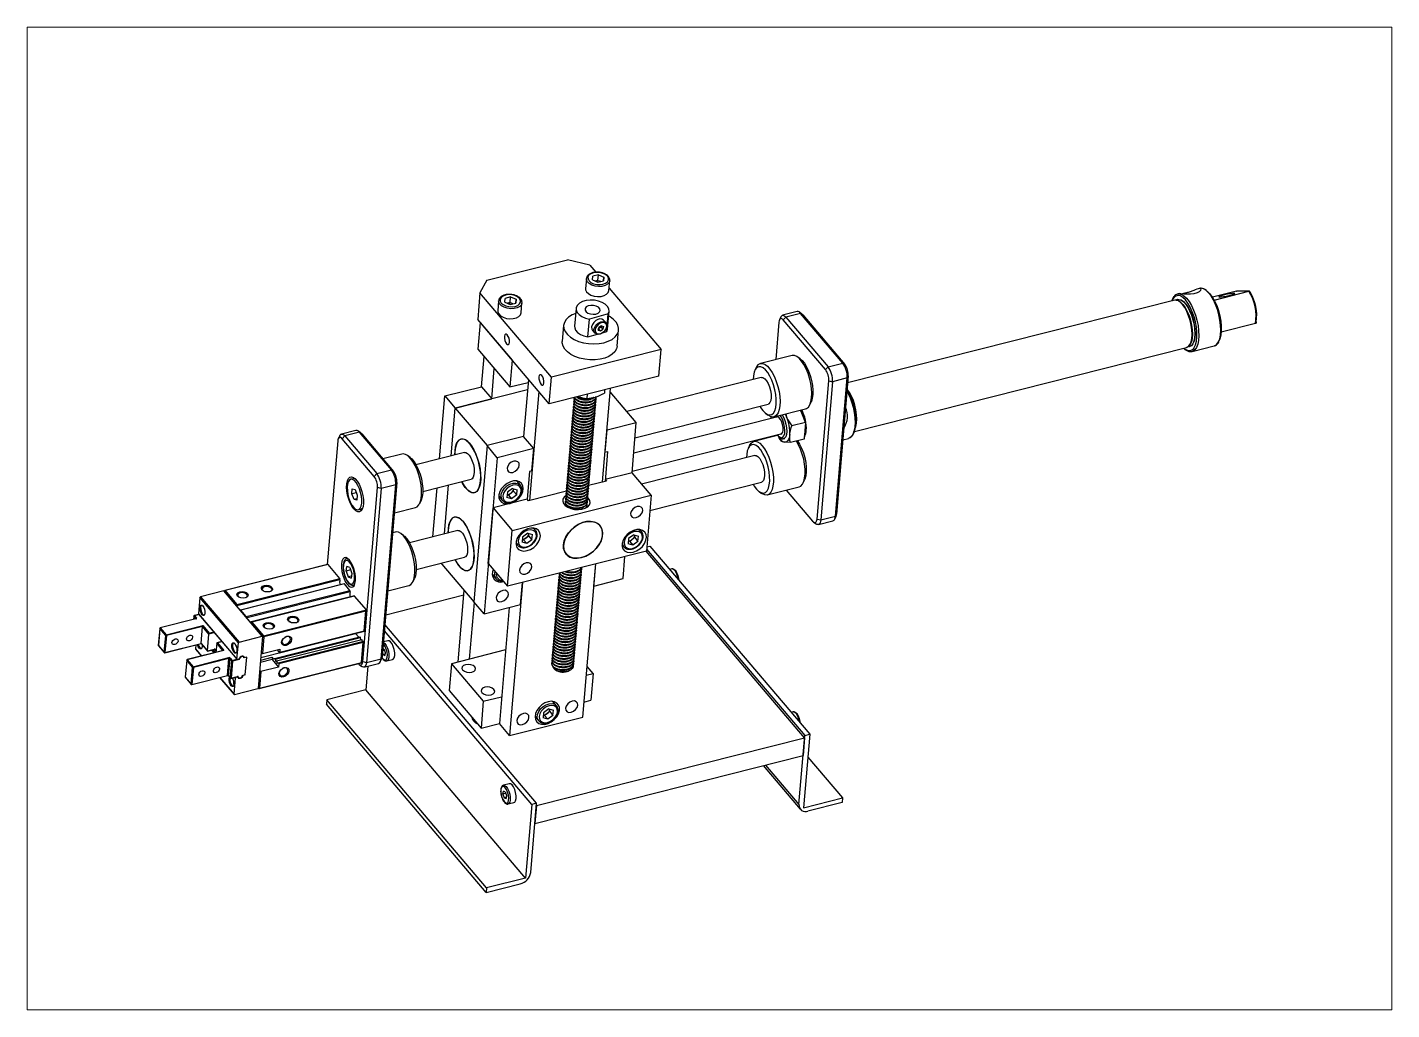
# Paper-space layout 'Layout1' of a CAD drawing. Header units: millimetres. Extents: x -25 to 282, y -16 to 204.
# The model-space entities are those that its viewports show. They can reach past a viewport. Long polylines and large blocks are cut down to what shows.
import ezdxf

# ---------------------------------------------------------------- set-up
doc = ezdxf.new("R2010")
doc.units = ezdxf.units.MM
doc.layers.get('0').update_dxf_attribs({"lineweight": 5})

msp = doc.modelspace()

# ---------------------------------------------------------------- linework, layer by layer
at = {"color": 18, "linetype": 'Continuous', "lineweight": 25, "true_color": 0x000000}
for p, q in [((171.295, 175.342), (177.127, 176.816)), ((178.743, 176.429), (177.127, 176.816)), ((178.743, 176.429), (179.186, 175.908)), ((171.295, 175.342), (170.79, 174.419)), ((178.505, 175.445), (178.444, 174.718)), ((178.949, 175.35), (178.968, 175.622)), ((178.949, 175.35), (179.34, 175.183)), ((179.378, 175.725), (178.968, 175.622)), ((179.139, 175.269), (179.138, 175.269)), ((179.344, 175.321), (179.139, 175.269)), ((179.34, 175.183), (179.75, 175.287)), ((179.344, 175.321), (179.378, 175.725)), ((179.344, 175.321), (179.539, 175.238)), ((179.378, 175.725), (179.769, 175.558)), ((179.539, 175.238), (179.546, 175.235)), ((179.746, 175.286), (179.769, 175.558)), ((179.769, 175.558), (179.75, 175.287)), ((180.137, 174.575), (180.199, 175.302)), ((170.79, 174.419), (170.626, 172.481)), ((175.976, 168.309), (170.79, 174.419)), ((173.015, 174.117), (172.605, 174.013)), ((172.981, 173.713), (173.015, 174.117)), ((173.015, 174.117), (173.407, 173.95)), ((180.154, 174.767), (183.929, 170.319)), ((221.332, 174.327), (221.46, 174.347)), ((221.474, 174.364), (221.361, 174.336)), ((222.952, 174.738), (222.847, 174.711)), ((223.014, 174.748), (222.952, 174.738)), ((223.051, 174.749), (223.014, 174.748)), ((223.072, 174.752), (223.028, 174.748)), ((225.619, 174.546), (223.875, 174.105)), ((224, 173.894), (226.516, 174.53)), ((225.619, 174.546), (225.642, 174.548)), ((226.516, 174.53), (225.619, 174.546)), ((226.537, 174.532), (225.642, 174.548)), ((172.142, 173.837), (172.081, 173.11)), ((172.586, 173.742), (172.605, 174.013)), ((172.586, 173.742), (172.977, 173.575)), ((172.776, 173.661), (172.775, 173.661)), ((172.981, 173.713), (172.776, 173.661)), ((172.977, 173.575), (173.388, 173.678)), ((172.981, 173.713), (173.177, 173.629)), ((173.177, 173.629), (173.183, 173.627)), ((173.383, 173.677), (173.407, 173.95)), ((173.407, 173.95), (173.388, 173.678)), ((173.775, 172.966), (173.836, 173.693)), ((177.761, 173.289), (177.651, 171.997)), ((180.043, 171.795), (180.152, 173.087)), ((221.148, 173.88), (197.44, 167.888)), ((221.148, 173.88), (197.44, 167.888)), ((221.229, 173.889), (221.148, 173.88)), ((221.351, 173.931), (221.174, 173.886)), ((221.368, 173.935), (221.351, 173.931)), ((175.812, 166.37), (170.626, 172.481)), ((170.811, 172.262), (170.647, 170.324)), ((170.811, 172.262), (173.126, 169.535)), ((178.616, 171.218), (178.725, 172.51)), ((180.093, 172.904), (178.725, 172.51)), ((179.369, 172.231), (179.395, 172.247)), ((179.926, 172.255), (179.755, 172.437)), ((179.983, 171.611), (180.093, 172.904)), ((192.458, 172.298), (192.228, 169.585)), ((192.593, 172.671), (192.496, 172.463)), ((193.777, 173.059), (192.716, 172.791)), ((192.967, 172.662), (192.777, 172.455)), ((195.833, 168.855), (192.777, 172.455)), ((194.028, 172.93), (192.967, 172.662)), ((192.967, 172.662), (196.023, 169.061)), ((194.126, 172.875), (193.942, 173.012)), ((197.084, 169.329), (194.028, 172.93)), ((194.191, 172.813), (194.028, 172.93)), ((194.191, 172.813), (197.247, 169.212)), ((226.994, 172.19), (224.517, 171.564)), ((176.854, 172.064), (176.756, 170.901)), ((178.616, 171.218), (179.306, 171.416)), ((178.953, 171.684), (179.124, 171.502)), ((179.367, 171.719), (179.404, 171.911)), ((179.367, 171.719), (179.518, 171.655)), ((179.382, 171.799), (179.518, 171.655)), ((179.388, 171.83), (179.461, 171.879)), ((179.593, 172.038), (179.404, 171.911)), ((179.461, 171.879), (179.555, 171.943)), ((179.518, 171.655), (179.706, 171.782)), ((179.571, 172.024), (179.555, 171.943)), ((179.555, 171.943), (179.706, 171.782)), ((179.593, 172.038), (179.744, 171.974)), ((179.674, 171.522), (179.983, 171.611)), ((179.744, 171.974), (179.706, 171.782)), ((180.741, 170.564), (180.84, 171.727)), ((170.647, 170.324), (172.962, 167.596)), ((183.929, 170.319), (175.976, 168.309)), ((183.765, 168.381), (183.929, 170.319)), ((197.932, 164.381), (222.011, 170.467)), ((197.932, 164.381), (222.011, 170.467)), ((222.213, 170.518), (222.231, 170.523)), ((222.415, 170.167), (224.005, 170.569)), ((222.453, 170.179), (222.415, 170.167)), ((224.005, 170.569), (224.019, 170.573)), ((170.9, 167.614), (171.085, 169.807)), ((173.126, 169.535), (172.962, 167.596)), ((193.412, 169.884), (191.115, 169.303)), ((194.009, 169.629), (193.825, 169.766)), ((196.023, 169.061), (197.084, 169.329)), ((197.247, 169.212), (197.084, 169.329)), ((171.641, 166.741), (171.826, 168.934)), ((174.306, 168.145), (173.956, 164.014)), ((183.765, 168.381), (175.812, 166.37)), ((175.812, 166.37), (175.976, 168.309)), ((191.183, 168.289), (181.434, 165.825)), ((190.807, 169.003), (190.71, 168.795)), ((195.833, 168.855), (196.023, 169.061)), ((197.399, 168.246), (196.339, 167.978)), ((196.551, 158.23), (197.399, 168.246)), ((197.484, 168.4), (196.635, 158.384)), ((197.399, 168.246), (197.484, 168.4)), ((168.249, 166.944), (170.9, 167.614)), ((174.242, 167.399), (168.989, 166.071)), ((170.9, 167.614), (171.641, 166.741)), ((172.962, 167.596), (174.287, 167.931)), ((175.046, 167.272), (174.377, 159.37)), ((179.68, 160.71), (180.254, 167.493)), ((179.826, 167.385), (179.806, 167.154)), ((182.12, 165.017), (180.232, 167.24)), ((195.222, 158.027), (196.07, 168.043)), ((196.339, 167.978), (195.491, 157.962)), ((196.07, 168.043), (196.339, 167.978)), ((167.863, 162.395), (168.249, 166.944)), ((168.249, 166.944), (168.989, 166.071)), ((168.989, 166.071), (171.641, 166.741)), ((177.571, 166.153), (177.569, 166.123)), ((177.588, 166.355), (177.586, 166.325)), ((177.606, 166.557), (177.603, 166.527)), ((177.623, 166.759), (177.62, 166.729)), ((178.559, 167.065), (178.533, 166.761)), ((178.533, 166.761), (179.162, 166.863)), ((179.119, 166.283), (179.122, 166.259)), ((179.131, 166.191), (179.143, 166.089)), ((179.136, 166.485), (179.139, 166.461)), ((179.148, 166.393), (179.16, 166.291)), ((179.16, 166.291), (179.158, 166.262)), ((179.161, 166.284), (179.165, 166.323)), ((179.165, 166.595), (179.177, 166.494)), ((179.171, 166.889), (179.174, 166.865)), ((179.177, 166.493), (179.175, 166.464)), ((179.178, 166.486), (179.182, 166.525)), ((179.182, 166.797), (179.194, 166.695)), ((179.194, 166.695), (179.192, 166.666)), ((179.195, 166.687), (179.199, 166.727)), ((182.026, 163.912), (191.673, 166.35)), ((194.7, 166.305), (194.797, 166.514)), ((168.696, 162.605), (168.989, 166.071)), ((168.989, 166.071), (171.305, 163.344)), ((177.503, 165.345), (177.5, 165.316)), ((177.52, 165.547), (177.518, 165.518)), ((177.537, 165.749), (177.535, 165.719)), ((177.554, 165.951), (177.552, 165.921)), ((179.034, 165.274), (179.037, 165.249)), ((179.045, 165.181), (179.058, 165.08)), ((179.062, 165.383), (179.075, 165.282)), ((179.075, 165.282), (179.072, 165.252)), ((179.076, 165.274), (179.079, 165.313)), ((179.092, 165.484), (179.089, 165.454)), ((179.093, 165.476), (179.096, 165.515)), ((179.096, 165.787), (179.109, 165.686)), ((179.109, 165.686), (179.106, 165.656)), ((179.11, 165.678), (179.113, 165.717)), ((179.114, 165.989), (179.126, 165.888)), ((179.126, 165.887), (179.124, 165.858)), ((179.127, 165.88), (179.13, 165.919)), ((179.141, 166.059), (179.14, 166.092)), ((179.143, 166.089), (179.141, 166.06)), ((179.144, 166.082), (179.148, 166.121)), ((192.387, 165.435), (181.931, 162.792)), ((191.498, 165.68), (191.682, 165.543)), ((191.877, 165.437), (191.866, 165.303)), ((192.037, 165.442), (192.028, 165.344)), ((192.095, 165.425), (194.392, 166.006)), ((192.958, 165.643), (193.016, 165.413)), ((194.112, 165.69), (194.019, 165.911)), ((194.387, 165.033), (194.112, 165.69)), ((161.804, 164.448), (160.744, 164.18)), ((162.055, 164.319), (160.995, 164.051)), ((162.154, 164.264), (161.969, 164.401)), ((164.37, 161.591), (162.055, 164.319)), ((162.055, 164.319), (162.218, 164.202)), ((162.218, 164.202), (164.533, 161.474)), ((177.418, 164.336), (177.415, 164.306)), ((177.435, 164.537), (177.432, 164.508)), ((177.452, 164.739), (177.449, 164.71)), ((177.469, 164.941), (177.466, 164.912)), ((177.486, 165.143), (177.483, 165.114)), ((178.963, 164.172), (178.972, 164.07)), ((178.977, 164.373), (178.989, 164.272)), ((178.989, 164.272), (178.987, 164.242)), ((178.99, 164.264), (178.994, 164.304)), ((178.994, 164.575), (179.006, 164.474)), ((179.006, 164.474), (179.004, 164.444)), ((179.007, 164.466), (179.011, 164.506)), ((179.011, 164.777), (179.023, 164.676)), ((179.023, 164.676), (179.021, 164.646)), ((179.024, 164.668), (179.028, 164.708)), ((179.028, 164.979), (179.041, 164.878)), ((179.041, 164.878), (179.038, 164.848)), ((179.042, 164.87), (179.045, 164.91)), ((179.058, 165.08), (179.055, 165.05)), ((179.059, 165.072), (179.062, 165.112)), ((179.862, 162.865), (179.999, 164.481)), ((179.999, 164.481), (182.12, 165.017)), ((181.812, 161.382), (182.12, 165.017)), ((181.821, 161.485), (192.691, 164.232)), ((194.387, 165.033), (193.394, 164.782)), ((194.336, 164.426), (194.284, 163.82)), ((194.387, 165.033), (194.336, 164.426)), ((197.161, 164.59), (197.169, 164.592)), ((197.169, 164.592), (197.163, 164.62)), ((160.485, 163.687), (159.726, 154.725)), ((160.621, 164.06), (160.524, 163.852)), ((160.995, 164.051), (160.804, 163.844)), ((163.119, 161.117), (160.804, 163.844)), ((160.995, 164.051), (163.31, 161.323)), ((171.305, 163.344), (170.347, 152.035)), ((173.956, 164.014), (171.305, 163.344)), ((172.046, 162.471), (171.305, 163.344)), ((174.697, 163.141), (173.956, 164.014)), ((177.332, 163.326), (177.33, 163.296)), ((177.349, 163.528), (177.347, 163.498)), ((177.366, 163.73), (177.364, 163.7)), ((177.383, 163.932), (177.381, 163.902)), ((177.4, 164.134), (177.398, 164.104)), ((178.891, 163.364), (178.904, 163.262)), ((178.904, 163.262), (178.901, 163.233)), ((178.905, 163.255), (178.908, 163.294)), ((178.908, 163.57), (178.921, 163.464)), ((178.921, 163.464), (178.918, 163.435)), ((178.922, 163.456), (178.925, 163.496)), ((178.925, 163.767), (178.938, 163.667)), ((178.938, 163.666), (178.935, 163.637)), ((178.939, 163.658), (178.942, 163.698)), ((178.943, 163.969), (178.955, 163.868)), ((178.955, 163.868), (178.953, 163.838)), ((178.956, 163.86), (178.959, 163.9)), ((178.97, 164.04), (178.966, 164.072)), ((178.972, 164.07), (178.97, 164.04)), ((178.973, 164.062), (178.977, 164.102)), ((190.329, 163.349), (190.232, 163.141)), ((192.364, 164.086), (190.636, 163.649)), ((191.755, 163.996), (191.749, 163.93)), ((192.431, 163.97), (192.46, 163.924)), ((192.638, 163.672), (192.48, 163.936)), ((192.812, 163.851), (192.753, 163.842)), ((192.799, 163.847), (192.888, 163.87)), ((193.291, 163.569), (192.862, 163.595)), ((194.284, 163.82), (193.291, 163.569)), ((197.091, 163.767), (197.495, 163.869)), ((165.134, 162.737), (163.757, 162.389)), ((165.731, 162.482), (165.547, 162.619)), ((169.663, 162.85), (166.153, 161.963)), ((172.046, 162.471), (171.088, 151.162)), ((174.697, 163.141), (172.046, 162.471)), ((174.56, 161.525), (174.697, 163.141)), ((177.247, 162.316), (177.244, 162.287)), ((177.264, 162.518), (177.261, 162.488)), ((177.281, 162.72), (177.278, 162.69)), ((177.298, 162.922), (177.295, 162.892)), ((177.315, 163.124), (177.312, 163.094)), ((178.806, 162.354), (178.818, 162.253)), ((178.811, 162.648), (178.815, 162.623)), ((178.818, 162.253), (178.816, 162.223)), ((178.819, 162.245), (178.823, 162.284)), ((178.823, 162.556), (178.835, 162.455)), ((178.829, 162.85), (178.832, 162.826)), ((178.835, 162.454), (178.833, 162.425)), ((178.836, 162.447), (178.84, 162.486)), ((178.84, 162.758), (178.852, 162.656)), ((178.846, 163.052), (178.849, 163.028)), ((178.852, 162.656), (178.85, 162.627)), ((178.854, 162.649), (178.857, 162.688)), ((178.857, 162.96), (178.87, 162.858)), ((178.87, 162.858), (178.867, 162.829)), ((178.871, 162.851), (178.874, 162.89)), ((178.874, 163.162), (178.887, 163.061)), ((178.887, 163.06), (178.884, 163.031)), ((178.888, 163.053), (178.891, 163.092)), ((180.039, 162.91), (179.856, 160.755)), ((179.862, 162.865), (180.039, 162.91)), ((190.704, 162.635), (182.507, 160.563)), ((190.121, 162.697), (190.107, 162.484)), ((163.31, 161.323), (163.119, 161.117)), ((163.31, 161.323), (164.37, 161.591)), ((164.533, 161.474), (164.37, 161.591)), ((174.383, 161.481), (174.212, 159.461)), ((174.56, 161.525), (174.383, 161.481)), ((177.161, 161.306), (177.159, 161.277)), ((177.178, 161.508), (177.176, 161.479)), ((177.195, 161.71), (177.193, 161.681)), ((177.212, 161.912), (177.21, 161.883)), ((177.229, 162.114), (177.227, 162.085)), ((178.709, 161.436), (178.712, 161.412)), ((178.72, 161.344), (178.733, 161.242)), ((178.726, 161.638), (178.729, 161.615)), ((178.733, 161.243), (178.73, 161.213)), ((178.734, 161.235), (178.737, 161.275)), ((178.737, 161.546), (178.75, 161.445)), ((178.743, 161.841), (178.746, 161.816)), ((178.75, 161.445), (178.747, 161.415)), ((178.751, 161.437), (178.754, 161.477)), ((178.754, 161.748), (178.767, 161.647)), ((178.76, 162.042), (178.763, 162.018)), ((178.767, 161.647), (178.764, 161.617)), ((178.768, 161.639), (178.771, 161.678)), ((178.772, 161.95), (178.784, 161.849)), ((178.784, 161.849), (178.782, 161.819)), ((178.785, 161.841), (178.788, 161.88)), ((178.801, 162.051), (178.799, 162.021)), ((178.802, 162.043), (178.806, 162.082)), ((181.812, 161.382), (179.868, 160.891)), ((183.201, 159.745), (181.812, 161.382)), ((161.605, 160.951), (161.419, 160.905)), ((161.493, 159.847), (161.53, 160.216)), ((161.53, 160.216), (161.734, 160.174)), ((162.289, 147.704), (163.356, 160.305)), ((163.625, 160.24), (162.559, 147.639)), ((163.625, 160.24), (163.356, 160.305)), ((163.619, 147.907), (164.686, 160.508)), ((164.686, 160.508), (163.625, 160.24)), ((164.77, 160.662), (163.703, 148.061)), ((164.77, 160.662), (164.686, 160.508)), ((166.643, 160.024), (170.153, 160.911)), ((167.385, 156.741), (167.685, 160.287)), ((168.217, 156.951), (168.517, 160.497)), ((173.149, 160.244), (172.778, 159.967)), ((173.149, 160.244), (173.489, 160.146)), ((173.225, 160.044), (173.24, 160.218)), ((173.719, 160.473), (173.453, 160.787)), ((177.076, 160.297), (177.073, 160.267)), ((177.093, 160.499), (177.09, 160.469)), ((177.11, 160.701), (177.107, 160.671)), ((177.127, 160.903), (177.124, 160.873)), ((177.144, 161.104), (177.141, 161.075)), ((178.662, 160.453), (178.632, 160.446)), ((178.635, 160.334), (178.647, 160.234)), ((178.647, 160.233), (178.645, 160.204)), ((178.646, 160.843), (178.661, 160.809)), ((178.648, 160.225), (178.652, 160.265)), ((178.652, 160.536), (178.664, 160.435)), ((178.664, 160.435), (178.662, 160.405)), ((178.665, 160.427), (178.669, 160.467)), ((179.96, 160.781), (178.668, 160.455)), ((178.675, 161.033), (178.678, 161.009)), ((178.681, 160.637), (178.679, 160.607)), ((178.683, 160.629), (178.686, 160.669)), ((178.686, 160.94), (178.699, 160.839)), ((178.699, 160.839), (178.696, 160.809)), ((178.7, 160.831), (178.703, 160.871)), ((178.703, 161.142), (178.716, 161.041)), ((178.716, 161.041), (178.713, 161.011)), ((178.717, 161.033), (178.72, 161.073)), ((179.868, 160.891), (179.856, 160.755)), ((179.868, 160.891), (179.96, 160.781)), ((183.108, 158.652), (191.194, 160.696)), ((191.616, 159.771), (193.914, 160.351)), ((194.221, 160.651), (194.318, 160.86)), ((161.832, 159.933), (161.493, 159.847)), ((161.661, 159.436), (161.493, 159.847)), ((161.874, 159.49), (161.661, 159.436)), ((161.864, 159.394), (161.661, 159.436)), ((161.734, 160.174), (161.901, 159.763)), ((161.901, 159.763), (161.864, 159.394)), ((166.422, 159.158), (166.519, 159.367)), ((174.212, 159.461), (171.738, 158.836)), ((172.157, 159.687), (172.423, 159.373)), ((172.161, 159.601), (172.244, 159.584)), ((172.444, 159.351), (172.423, 159.373)), ((172.778, 159.967), (172.746, 159.592)), ((173.086, 159.494), (172.746, 159.592)), ((172.854, 159.767), (172.763, 159.793)), ((173.04, 159.905), (172.854, 159.767)), ((172.854, 159.767), (173.086, 159.494)), ((173.225, 160.044), (173.04, 159.905)), ((173.457, 159.771), (173.086, 159.494)), ((173.127, 157.199), (183.201, 159.745)), ((173.225, 160.044), (173.457, 159.771)), ((173.457, 159.771), (173.489, 160.146)), ((174.305, 159.352), (174.212, 159.461)), ((177.067, 160.05), (174.305, 159.352)), ((176.99, 159.287), (176.988, 159.257)), ((177.007, 159.489), (177.005, 159.459)), ((177.024, 159.691), (177.022, 159.661)), ((177.041, 159.893), (177.039, 159.863)), ((177.058, 160.095), (177.056, 160.065)), ((178.555, 159.325), (178.562, 159.223)), ((178.562, 159.223), (178.559, 159.194)), ((178.563, 159.216), (178.566, 159.255)), ((178.566, 159.527), (178.579, 159.426)), ((178.584, 159.607), (178.571, 159.617)), ((178.572, 159.821), (178.576, 159.792)), ((178.579, 159.425), (178.576, 159.396)), ((178.58, 159.418), (178.583, 159.457)), ((178.583, 159.729), (178.596, 159.628)), ((178.589, 160.022), (178.592, 159.999)), ((178.596, 159.627), (178.593, 159.598)), ((178.597, 159.62), (178.6, 159.659)), ((178.601, 159.931), (178.613, 159.829)), ((178.664, 159.526), (178.601, 159.592)), ((178.611, 159.799), (178.611, 159.832)), ((178.613, 159.829), (178.611, 159.8)), ((178.614, 159.822), (178.617, 159.861)), ((178.618, 160.133), (178.63, 160.031)), ((178.63, 160.031), (178.628, 160.002)), ((178.631, 160.023), (178.635, 160.063)), ((183.201, 159.745), (182.859, 155.706)), ((191.019, 160.026), (191.203, 159.888)), ((192.993, 160.119), (194.903, 157.869)), ((161.975, 158.706), (162.161, 158.753)), ((164.585, 158.472), (166.114, 158.859)), ((171.396, 154.797), (171.738, 158.836)), ((171.738, 158.836), (173.127, 157.199)), ((176.973, 159.085), (176.97, 159.055)), ((177.367, 158.805), (177.479, 158.827)), ((178.545, 159.022), (178.453, 158.848)), ((178.515, 158.921), (178.524, 158.851)), ((178.532, 159.123), (178.545, 159.022)), ((178.545, 159.021), (178.542, 158.992)), ((178.546, 159.014), (178.549, 159.053)), ((196.551, 158.23), (196.635, 158.384)), ((174.819, 157.223), (174.692, 157.373)), ((182.506, 157.111), (182.379, 157.261)), ((194.967, 157.807), (195.151, 157.67)), ((195.222, 158.027), (195.491, 157.962)), ((195.316, 157.623), (196.377, 157.891)), ((195.491, 157.962), (196.551, 158.23)), ((196.5, 158.011), (196.597, 158.219)), ((164.655, 157.082), (164.463, 157.034)), ((165.253, 156.827), (165.068, 156.965)), ((169.184, 157.195), (165.674, 156.308)), ((172.785, 153.16), (173.127, 157.199)), ((173.396, 156.273), (173.523, 156.123)), ((173.878, 156.717), (173.846, 156.342)), ((174.185, 156.244), (173.846, 156.342)), ((173.954, 156.517), (173.863, 156.543)), ((174.249, 156.994), (173.878, 156.717)), ((174.139, 156.655), (173.954, 156.517)), ((173.954, 156.517), (174.185, 156.244)), ((174.325, 156.794), (174.139, 156.655)), ((174.557, 156.521), (174.185, 156.244)), ((174.249, 156.994), (174.588, 156.896)), ((174.325, 156.794), (174.34, 156.968)), ((174.325, 156.794), (174.557, 156.521)), ((174.557, 156.521), (174.588, 156.896)), ((181.565, 156.604), (181.533, 156.229)), ((181.641, 156.404), (181.55, 156.43)), ((181.936, 156.881), (181.565, 156.604)), ((181.826, 156.543), (181.641, 156.404)), ((181.641, 156.404), (181.872, 156.131)), ((182.012, 156.682), (181.826, 156.543)), ((182.244, 156.409), (181.872, 156.131)), ((181.936, 156.881), (182.275, 156.784)), ((182.012, 156.682), (182.027, 156.855)), ((182.012, 156.682), (182.244, 156.409)), ((182.244, 156.409), (182.275, 156.784)), ((182.859, 155.706), (172.785, 153.16)), ((173.543, 156.101), (173.523, 156.123)), ((181.083, 156.161), (181.21, 156.011)), ((181.162, 153.708), (181.298, 155.312)), ((181.23, 155.989), (181.21, 156.011)), ((181.872, 156.131), (181.533, 156.229)), ((194.322, 142.18), (182.845, 155.703)), ((182.871, 155.849), (194.336, 142.342)), ((182.885, 156.012), (183.113, 156.07)), ((183.113, 156.07), (194.689, 142.431)), ((159.746, 154.729), (152.3, 152.848)), ((159.777, 154.723), (152.319, 152.838)), ((160.625, 153.724), (159.777, 154.723)), ((161.083, 154.26), (161.142, 154.597)), ((161.41, 154.343), (161.083, 154.26)), ((161.352, 154.506), (161.142, 154.597)), ((161.195, 155.176), (161.154, 155.166)), ((161.352, 154.506), (161.502, 154.079)), ((166.164, 154.369), (169.674, 155.256)), ((167.977, 154.827), (168.032, 154.763)), ((168.032, 154.763), (168.039, 154.843)), ((168.032, 154.763), (170.347, 152.035)), ((171.396, 154.797), (172.785, 153.16)), ((178.11, 154.368), (178.113, 154.344)), ((178.122, 154.276), (178.134, 154.175)), ((178.151, 154.377), (178.149, 154.347)), ((178.152, 154.369), (178.156, 154.409)), ((178.238, 143.681), (179.177, 154.776)), ((179.041, 153.172), (179.177, 154.776)), ((184.686, 154.411), (184.55, 154.377)), ((160.644, 153.624), (153.165, 151.734)), ((153.167, 151.839), (160.625, 153.724)), ((160.948, 153.331), (153.436, 151.433)), ((160.966, 153.322), (153.455, 151.423)), ((161.366, 152.851), (160.966, 153.322)), ((161.083, 154.26), (161.233, 153.833)), ((161.469, 153.892), (161.233, 153.833)), ((161.233, 153.833), (161.443, 153.742)), ((161.502, 154.079), (161.443, 153.742)), ((165.943, 153.504), (166.04, 153.713)), ((171.678, 154.032), (171.944, 153.719)), ((171.682, 153.947), (171.766, 153.93)), ((171.965, 153.697), (171.944, 153.719)), ((173.875, 153.436), (172.935, 142.341)), ((173.739, 151.832), (173.875, 153.436)), ((176.494, 153.431), (176.492, 153.401)), ((176.511, 153.633), (176.509, 153.603)), ((176.528, 153.835), (176.526, 153.805)), ((176.545, 154.037), (176.543, 154.007)), ((178.042, 153.561), (178.045, 153.534)), ((178.053, 153.468), (178.066, 153.368)), ((178.066, 153.367), (178.063, 153.338)), ((178.067, 153.359), (178.07, 153.399)), ((178.071, 153.67), (178.083, 153.569)), ((178.076, 153.965), (178.079, 153.941)), ((178.083, 153.569), (178.081, 153.539)), ((178.084, 153.561), (178.087, 153.601)), ((178.088, 153.872), (178.1, 153.771)), ((178.1, 153.771), (178.098, 153.741)), ((178.101, 153.763), (178.105, 153.803)), ((178.105, 154.074), (178.117, 153.973)), ((178.117, 153.973), (178.115, 153.943)), ((178.118, 153.965), (178.122, 154.005)), ((178.134, 154.175), (178.132, 154.145)), ((178.135, 154.167), (178.139, 154.207)), ((179.041, 153.172), (181.162, 153.708)), ((150.49, 152.343), (150.39, 151.163)), ((153.278, 149.059), (150.49, 152.343)), ((152.217, 152.819), (150.538, 152.394)), ((150.538, 152.394), (153.326, 149.11)), ((155.005, 149.534), (152.217, 152.819)), ((155.039, 149.526), (152.252, 152.811)), ((152.319, 152.838), (153.167, 151.839)), ((153.855, 150.952), (161.366, 152.851)), ((161.385, 152.752), (153.906, 150.861)), ((161.688, 152.459), (154.196, 150.565)), ((161.707, 152.449), (154.249, 150.564)), ((161.644, 153.227), (161.685, 153.237)), ((162.555, 151.45), (161.707, 152.449)), ((169.62, 152.502), (163.958, 151.07)), ((164.106, 152.818), (165.636, 153.204)), ((169.211, 147.669), (169.65, 152.856)), ((176.409, 152.421), (176.406, 152.391)), ((176.426, 152.623), (176.423, 152.593)), ((176.443, 152.825), (176.44, 152.795)), ((176.46, 153.027), (176.457, 152.997)), ((176.477, 153.229), (176.475, 153.199)), ((177.94, 152.349), (177.942, 152.325)), ((177.968, 152.459), (177.98, 152.357)), ((177.98, 152.357), (177.978, 152.328)), ((177.981, 152.35), (177.985, 152.389)), ((177.985, 152.661), (177.998, 152.56)), ((177.998, 152.559), (177.995, 152.53)), ((177.999, 152.552), (178.002, 152.591)), ((178.002, 152.863), (178.015, 152.761)), ((178.015, 152.761), (178.012, 152.732)), ((178.016, 152.754), (178.019, 152.793)), ((178.02, 153.065), (178.032, 152.963)), ((178.029, 152.933), (178.025, 152.966)), ((178.032, 152.963), (178.029, 152.934)), ((178.033, 152.955), (178.036, 152.995)), ((178.036, 153.267), (178.049, 153.165)), ((178.049, 153.165), (178.046, 153.136)), ((178.05, 153.157), (178.053, 153.197)), ((153.855, 150.952), (153.455, 151.423)), ((155.097, 149.565), (162.555, 151.45)), ((162.526, 151.355), (155.121, 149.483)), ((162.404, 149.917), (162.526, 151.355)), ((162.433, 149.903), (162.562, 151.424)), ((170.043, 147.88), (170.391, 151.983)), ((171.088, 151.162), (170.347, 152.035)), ((171.088, 151.162), (173.739, 151.832)), ((172.906, 151.622), (172.195, 143.213)), ((176.323, 151.411), (176.321, 151.382)), ((176.34, 151.613), (176.338, 151.584)), ((176.357, 151.815), (176.355, 151.786)), ((176.374, 152.017), (176.372, 151.987)), ((176.392, 152.219), (176.389, 152.189)), ((177.871, 151.541), (177.874, 151.516)), ((177.882, 151.449), (177.895, 151.348)), ((177.895, 151.348), (177.892, 151.318)), ((177.896, 151.34), (177.899, 151.38)), ((177.9, 151.651), (177.912, 151.549)), ((177.912, 151.55), (177.91, 151.52)), ((177.913, 151.542), (177.916, 151.581)), ((177.917, 151.853), (177.929, 151.752)), ((177.922, 152.147), (177.925, 152.123)), ((177.929, 151.752), (177.927, 151.722)), ((177.93, 151.744), (177.934, 151.783)), ((177.934, 152.055), (177.946, 151.954)), ((177.946, 151.954), (177.944, 151.924)), ((177.947, 151.946), (177.951, 151.985)), ((177.951, 152.257), (177.963, 152.155)), ((177.963, 152.155), (177.961, 152.126)), ((177.964, 152.148), (177.968, 152.187)), ((150.189, 150.791), (147.609, 150.139)), ((150.202, 150.785), (147.622, 150.133)), ((150.045, 150.992), (150.024, 150.749)), ((150.049, 150.98), (150.03, 150.751)), ((150.198, 150.805), (150.049, 150.98)), ((150.42, 151.115), (150.075, 151.027)), ((150.427, 151.107), (150.087, 151.021)), ((150.087, 151.021), (150.236, 150.846)), ((150.189, 150.791), (150.189, 150.791)), ((150.197, 150.794), (150.198, 150.805)), ((150.39, 151.163), (153.178, 147.879)), ((150.397, 151.142), (153.184, 147.858)), ((154.249, 150.564), (155.097, 149.565)), ((174.895, 137.428), (163.9, 150.382)), ((176.238, 150.402), (176.235, 150.372)), ((176.255, 150.604), (176.252, 150.574)), ((176.272, 150.805), (176.269, 150.776)), ((176.289, 151.007), (176.286, 150.978)), ((176.306, 151.209), (176.304, 151.18)), ((177.797, 150.439), (177.809, 150.338)), ((177.809, 150.338), (177.807, 150.308)), ((177.81, 150.33), (177.814, 150.37)), ((177.814, 150.641), (177.827, 150.54)), ((177.827, 150.54), (177.824, 150.51)), ((177.828, 150.532), (177.831, 150.572)), ((177.831, 150.843), (177.844, 150.742)), ((177.844, 150.742), (177.841, 150.712)), ((177.845, 150.734), (177.848, 150.774)), ((177.861, 150.944), (177.858, 150.914)), ((177.862, 150.936), (177.865, 150.976)), ((177.865, 151.247), (177.878, 151.146)), ((177.878, 151.146), (177.875, 151.116)), ((177.879, 151.138), (177.882, 151.178)), ((147.579, 150.104), (147.475, 148.876)), ((147.584, 150.091), (147.48, 148.864)), ((148.01, 149.589), (147.584, 150.091)), ((147.622, 150.133), (148.048, 149.631)), ((147.906, 148.362), (148.01, 149.589)), ((148.063, 149.577), (147.959, 148.349)), ((148.048, 149.631), (150.699, 150.301)), ((150.679, 150.238), (148.063, 149.577)), ((150.575, 149.01), (150.679, 150.238)), ((151.142, 149.692), (150.679, 150.238)), ((150.699, 150.301), (151.162, 149.755)), ((151.038, 148.464), (151.142, 149.692)), ((151.542, 149.793), (151.142, 149.692)), ((151.162, 149.755), (151.501, 149.841)), ((153.326, 149.11), (155.005, 149.534)), ((154.729, 145.773), (155.045, 149.505)), ((154.918, 148.001), (161.779, 149.735)), ((155.121, 149.483), (155.018, 148.272)), ((155.888, 147.93), (162.074, 149.494)), ((155.935, 147.876), (162.12, 149.439)), ((156.258, 148.342), (162.432, 149.902)), ((156.272, 148.367), (162.404, 149.917)), ((161.779, 149.737), (161.779, 149.735)), ((161.779, 149.735), (162, 149.475)), ((162.12, 149.439), (162.074, 149.494)), ((162.164, 149.291), (162.12, 149.439)), ((174.541, 137.339), (163.861, 149.922)), ((176.152, 149.392), (176.15, 149.362)), ((176.169, 149.594), (176.167, 149.564)), ((176.186, 149.796), (176.184, 149.766)), ((176.203, 149.998), (176.201, 149.968)), ((176.221, 150.2), (176.218, 150.17)), ((177.7, 149.522), (177.703, 149.498)), ((177.711, 149.43), (177.724, 149.328)), ((177.725, 149.321), (177.728, 149.36)), ((177.741, 149.53), (177.739, 149.501)), ((177.742, 149.523), (177.745, 149.562)), ((177.746, 149.833), (177.758, 149.732)), ((177.758, 149.732), (177.756, 149.703)), ((177.759, 149.724), (177.763, 149.764)), ((177.763, 150.035), (177.775, 149.934)), ((177.775, 149.934), (177.773, 149.905)), ((177.776, 149.926), (177.78, 149.966)), ((177.78, 150.237), (177.792, 150.136)), ((177.79, 150.106), (177.789, 150.139)), ((177.792, 150.136), (177.79, 150.106)), ((177.793, 150.128), (177.797, 150.168)), ((147.48, 148.864), (147.906, 148.362)), ((147.484, 148.847), (147.91, 148.345)), ((147.951, 148.332), (150.578, 148.996)), ((147.959, 148.349), (150.575, 149.01)), ((152.192, 148.501), (149.563, 147.837)), ((152.227, 148.5), (149.576, 147.83)), ((150.199, 148.9), (150.174, 148.611)), ((150.174, 148.611), (150.607, 148.101)), ((150.18, 148.59), (150.598, 148.098)), ((150.575, 149.01), (151.038, 148.464)), ((150.577, 148.997), (151.04, 148.451)), ((151.038, 148.464), (151.536, 148.59)), ((151.042, 148.451), (151.527, 148.573)), ((151.514, 148.33), (151.346, 148.527)), ((151.421, 148.546), (151.589, 148.349)), ((151.561, 148.571), (151.659, 148.456)), ((151.707, 149.027), (151.651, 148.365)), ((152.16, 148.493), (151.707, 149.027)), ((152.096, 149.14), (151.728, 149.047)), ((152.103, 149.132), (151.764, 149.046)), ((151.764, 149.046), (152.227, 148.5)), ((153.178, 147.879), (153.278, 149.059)), ((155.018, 148.272), (156.291, 148.593)), ((156.046, 147.745), (162.232, 149.308)), ((156.08, 148.54), (156.24, 148.351)), ((156.157, 147.614), (162.343, 149.177)), ((156.203, 147.559), (162.336, 149.109)), ((156.291, 148.593), (156.272, 148.367)), ((162.211, 147.639), (162.336, 149.109)), ((162.275, 149.16), (162.232, 149.308)), ((162.243, 147.667), (162.368, 149.137)), ((162.361, 149.156), (162.343, 149.177)), ((163.864, 148.516), (163.739, 148.485)), ((163.828, 148.619), (163.753, 148.651)), ((164.114, 149.212), (163.794, 149.131)), ((163.828, 148.619), (163.922, 148.352)), ((163.922, 148.352), (163.885, 148.141)), ((164.206, 149.202), (164.114, 149.212)), ((172.645, 148.537), (168.718, 147.545)), ((176.067, 148.382), (176.064, 148.353)), ((176.084, 148.584), (176.081, 148.554)), ((176.101, 148.786), (176.098, 148.756)), ((176.118, 148.988), (176.115, 148.958)), ((176.135, 149.19), (176.133, 149.16)), ((177.626, 148.42), (177.638, 148.319)), ((177.639, 148.311), (177.643, 148.35)), ((177.643, 148.622), (177.656, 148.521)), ((177.649, 148.916), (177.652, 148.892)), ((177.656, 148.521), (177.653, 148.491)), ((177.657, 148.513), (177.66, 148.552)), ((177.66, 148.824), (177.673, 148.722)), ((177.666, 149.118), (177.669, 149.094)), ((177.673, 148.722), (177.67, 148.693)), ((177.674, 148.715), (177.677, 148.754)), ((177.677, 149.026), (177.69, 148.924)), ((177.683, 149.32), (177.686, 149.296)), ((177.69, 148.924), (177.687, 148.895)), ((177.691, 148.917), (177.694, 148.956)), ((177.694, 149.228), (177.707, 149.127)), ((177.707, 149.126), (177.704, 149.097)), ((177.708, 149.119), (177.711, 149.158)), ((177.724, 149.328), (177.721, 149.299)), ((149.533, 147.801), (149.429, 146.574)), ((149.538, 147.789), (149.434, 146.561)), ((149.964, 147.287), (149.538, 147.789)), ((149.576, 147.83), (150.002, 147.328)), ((150.002, 147.328), (152.582, 147.981)), ((152.598, 147.926), (150.017, 147.274)), ((152.494, 146.699), (152.598, 147.926)), ((152.652, 147.914), (152.548, 146.686)), ((152.8, 147.739), (152.652, 147.914)), ((152.69, 147.955), (152.838, 147.78)), ((152.696, 146.511), (152.8, 147.739)), ((152.854, 147.726), (152.75, 146.498)), ((152.838, 147.78), (153.177, 147.866)), ((153.316, 147.843), (152.854, 147.726)), ((153.351, 147.884), (153.219, 147.85)), ((153.882, 148.018), (153.669, 147.964)), ((153.69, 147.99), (153.705, 147.973)), ((153.882, 148.018), (153.705, 147.973)), ((153.772, 146.725), (153.882, 148.018)), ((154.793, 145.742), (162.198, 147.614)), ((154.806, 145.768), (162.211, 147.639)), ((155.718, 147.846), (154.887, 147.636)), ((154.901, 147.798), (155.732, 148.008)), ((154.945, 148.319), (154.965, 148.295)), ((155.732, 148.008), (155.718, 147.846)), ((155.718, 147.846), (156.181, 147.301)), ((155.824, 147.899), (155.732, 148.008)), ((155.824, 147.899), (155.888, 147.93)), ((155.888, 147.93), (155.935, 147.876)), ((155.935, 147.876), (155.982, 147.713)), ((155.982, 147.713), (156.046, 147.745)), ((156.046, 147.745), (156.093, 147.582)), ((156.093, 147.582), (156.157, 147.614)), ((156.157, 147.614), (156.203, 147.559)), ((156.203, 147.559), (156.181, 147.301)), ((161.963, 147.554), (161.97, 147.546)), ((162.035, 147.484), (162.219, 147.347)), ((162.289, 147.704), (162.559, 147.639)), ((162.384, 147.3), (163.445, 147.568)), ((162.659, 147.369), (162.513, 145.646)), ((162.559, 147.639), (163.619, 147.907)), ((163.567, 147.688), (163.664, 147.896)), ((163.703, 148.061), (163.619, 147.907)), ((163.722, 148.287), (163.754, 148.198)), ((163.901, 148.235), (163.754, 148.198)), ((163.754, 148.198), (163.885, 148.141)), ((164.033, 147.747), (164.457, 147.854)), ((168.718, 147.545), (168.554, 145.606)), ((168.718, 147.545), (171.033, 144.817)), ((175.998, 147.574), (175.996, 147.545)), ((176.015, 147.776), (176.013, 147.747)), ((176.032, 147.978), (176.03, 147.949)), ((176.05, 148.18), (176.047, 148.151)), ((177.558, 147.612), (177.57, 147.511)), ((177.563, 147.907), (177.566, 147.883)), ((177.57, 147.511), (177.568, 147.481)), ((177.571, 147.503), (177.574, 147.543)), ((177.575, 147.814), (177.587, 147.713)), ((177.587, 147.713), (177.585, 147.683)), ((177.588, 147.705), (177.592, 147.745)), ((177.592, 148.016), (177.604, 147.915)), ((177.604, 147.915), (177.602, 147.885)), ((177.605, 147.907), (177.609, 147.947)), ((177.612, 148.218), (177.621, 148.116)), ((177.619, 148.087), (177.615, 148.119)), ((177.621, 148.117), (177.619, 148.087)), ((177.622, 148.109), (177.626, 148.148)), ((177.638, 148.319), (177.636, 148.289)), ((149.434, 146.561), (149.86, 146.059)), ((149.438, 146.544), (149.864, 146.042)), ((149.86, 146.059), (149.964, 147.287)), ((149.905, 146.03), (152.485, 146.682)), ((150.017, 147.274), (149.914, 146.046)), ((149.914, 146.046), (152.494, 146.699)), ((151.921, 146.539), (152.968, 145.305)), ((151.931, 146.542), (152.962, 145.327)), ((152.548, 146.686), (152.696, 146.511)), ((152.553, 146.669), (152.701, 146.494)), ((152.553, 146.669), (152.553, 146.668)), ((152.741, 146.481), (153.204, 146.598)), ((152.75, 146.498), (153.212, 146.615)), ((152.962, 145.327), (153.062, 146.506)), ((153.062, 146.506), (153.022, 146.552)), ((153.098, 146.571), (153.109, 146.558)), ((153.242, 146.591), (153.109, 146.558)), ((153.238, 146.596), (153.242, 146.591)), ((153.772, 146.725), (153.56, 146.671)), ((153.772, 146.725), (153.595, 146.68)), ((154.909, 146.979), (154.806, 145.768)), ((154.838, 147.062), (154.909, 146.979)), ((156.181, 147.301), (154.909, 146.979)), ((176.253, 147.102), (176.27, 147.09)), ((177.217, 147.01), (177.265, 147.032)), ((178.493, 146.703), (178.986, 146.827)), ((178.986, 146.827), (178.548, 147.344)), ((178.986, 146.827), (178.822, 144.889)), ((154.682, 145.722), (153.003, 145.297)), ((154.728, 145.767), (154.733, 145.761)), ((162.513, 145.646), (159.686, 144.932)), ((174.09, 132.007), (162.513, 145.646)), ((168.554, 145.606), (170.869, 142.878)), ((159.686, 144.932), (159.658, 144.609)), ((171.235, 130.97), (159.658, 144.609)), ((171.262, 131.293), (159.686, 144.932)), ((171.033, 144.817), (170.869, 142.878)), ((171.033, 144.817), (172.359, 145.152)), ((176.344, 144.497), (176.078, 144.81)), ((176.166, 144.708), (176.162, 144.793)), ((178.329, 144.764), (178.822, 144.889)), ((172.935, 142.341), (178.238, 143.681)), ((174.782, 143.71), (175.048, 143.397)), ((175.403, 143.99), (175.372, 143.615)), ((175.711, 143.518), (175.372, 143.615)), ((175.479, 143.79), (175.389, 143.817)), ((175.774, 144.268), (175.403, 143.99)), ((175.665, 143.929), (175.479, 143.79)), ((175.479, 143.79), (175.711, 143.518)), ((175.851, 144.068), (175.665, 143.929)), ((176.082, 143.795), (175.711, 143.518)), ((175.774, 144.268), (176.114, 144.17)), ((175.851, 144.068), (175.865, 144.241)), ((175.851, 144.068), (176.082, 143.795)), ((176.082, 143.795), (176.114, 144.17)), ((193.484, 144.046), (193.348, 144.011)), ((170.575, 143.225), (170.55, 143.216)), ((170.869, 142.878), (172.195, 143.213)), ((172.935, 142.341), (172.195, 143.213)), ((175.069, 143.375), (175.048, 143.397)), ((194.689, 142.431), (194.238, 137.1)), ((194.336, 142.342), (194.689, 142.431)), ((174.881, 137.266), (194.322, 142.18)), ((193.912, 137.334), (194.336, 142.342)), ((194.322, 142.18), (194.213, 140.888)), ((174.771, 135.974), (194.213, 140.888)), ((194.549, 140.779), (197.066, 137.815)), ((191.324, 140.158), (194.009, 136.995)), ((191.481, 140.197), (193.912, 137.334)), ((172.912, 138.846), (172.488, 138.739)), ((173.004, 138.836), (172.912, 138.846)), ((172.458, 138.099), (172.495, 138.31)), ((172.662, 138.151), (172.458, 138.099)), ((172.458, 138.099), (172.552, 137.832)), ((172.626, 138.253), (172.495, 138.31)), ((172.699, 137.869), (172.552, 137.832)), ((172.552, 137.832), (172.683, 137.776)), ((172.626, 138.253), (172.72, 137.986)), ((172.72, 137.986), (172.683, 137.776)), ((172.831, 137.382), (173.255, 137.489)), ((194.238, 137.1), (197.066, 137.815)), ((197.038, 137.491), (194.564, 136.866)), ((197.066, 137.815), (197.038, 137.491)), ((174.541, 137.339), (174.09, 132.007)), ((174.471, 132.42), (174.895, 137.428)), ((174.895, 137.428), (174.541, 137.339)), ((174.881, 137.266), (174.771, 135.974)), ((171.235, 130.97), (173.709, 131.595)), ((174.09, 132.007), (171.262, 131.293)), ((171.262, 131.293), (171.235, 130.97))]:
    msp.add_line(p, q, dxfattribs=at)
at = {"color": 18, "linetype": 'Continuous', "lineweight": 25, "true_color": 0x000000, "flags": 128}
for points in [[(180.199, 175.298), (180.151, 175.162), (180.033, 175.038), (179.853, 174.943), (179.629, 174.886), (179.381, 174.873), (179.13, 174.904), (178.898, 174.977), (178.707, 175.085), (178.574, 175.219), (178.509, 175.366), (178.505, 175.448)], [(179.012, 175.863), (178.824, 175.791), (178.688, 175.687), (178.619, 175.559), (178.621, 175.421), (178.696, 175.287), (178.836, 175.168), (179.027, 175.078), (179.25, 175.025), (179.484, 175.013), (179.706, 175.045), (179.894, 175.117), (180.029, 175.221), (180.099, 175.349), (180.097, 175.487), (180.022, 175.622), (179.882, 175.74), (179.691, 175.83), (179.467, 175.884), (179.233, 175.895), (179.012, 175.863)], [(172.649, 174.255), (172.461, 174.183), (172.326, 174.079), (172.256, 173.951), (172.259, 173.813), (172.334, 173.678), (172.473, 173.56), (172.664, 173.47), (172.888, 173.416), (173.122, 173.405), (173.344, 173.437), (173.531, 173.509), (173.667, 173.613), (173.737, 173.741), (173.734, 173.879), (173.659, 174.013), (173.519, 174.132), (173.328, 174.222), (173.105, 174.275), (172.871, 174.287), (172.649, 174.255)], [(178.444, 174.718), (178.447, 174.639), (178.512, 174.492), (178.646, 174.358), (178.837, 174.25), (179.068, 174.177), (179.319, 174.146), (179.568, 174.159), (179.792, 174.216), (179.971, 174.311), (180.09, 174.435), (180.137, 174.575)], [(221.583, 174.179), (221.563, 174.188), (221.391, 174.227)], [(221.46, 174.347), (221.634, 174.308), (221.818, 174.2), (222.003, 174.024), (222.185, 173.789), (222.357, 173.501), (222.512, 173.171), (222.647, 172.809), (222.755, 172.428), (222.834, 172.042), (222.881, 171.662), (222.894, 171.302), (222.873, 170.975), (222.818, 170.692), (222.731, 170.461), (222.616, 170.291), (222.476, 170.188), (222.453, 170.179)], [(221.475, 174.361), (221.482, 174.364), (221.593, 174.363), (221.771, 174.351), (222.006, 174.336), (222.283, 174.335), (222.561, 174.367), (222.786, 174.432), (222.947, 174.52), (223.044, 174.616), (223.06, 174.697), (222.98, 174.731), (222.98, 174.731)], [(222.52, 170.39), (222.56, 170.446), (222.657, 170.649), (222.723, 170.909), (222.756, 171.216), (222.754, 171.561), (222.717, 171.929), (222.648, 172.308), (222.547, 172.685), (222.42, 173.045), (222.27, 173.375), (222.103, 173.664), (221.926, 173.901), (221.743, 174.078), (221.583, 174.179)], [(224.019, 170.573), (224.067, 170.59), (224.207, 170.693), (224.322, 170.863), (224.409, 171.094), (224.463, 171.377), (224.485, 171.704), (224.472, 172.064), (224.425, 172.444), (224.346, 172.83), (224.237, 173.211), (224.103, 173.573), (223.947, 173.903), (223.776, 174.191), (223.594, 174.426), (223.408, 174.602), (223.225, 174.71), (223.051, 174.749)], [(223.501, 174.533), (223.511, 174.525), (223.693, 174.348), (223.871, 174.111), (224.038, 173.822), (224.187, 173.491), (224.315, 173.131), (224.415, 172.755), (224.485, 172.376), (224.521, 172.007), (224.523, 171.663), (224.491, 171.355), (224.425, 171.095), (224.369, 170.965)], [(224.388, 174.113), (224.507, 174.12), (224.676, 174.142), (224.874, 174.176), (225.077, 174.22), (225.261, 174.266), (225.404, 174.31), (225.488, 174.347), (225.504, 174.372), (225.449, 174.381), (225.33, 174.375), (225.161, 174.353), (224.964, 174.318), (224.76, 174.275), (224.576, 174.229), (224.433, 174.184), (224.349, 174.148), (224.334, 174.123), (224.388, 174.113)], [(172.081, 173.11), (172.085, 173.031), (172.149, 172.884), (172.283, 172.75), (172.474, 172.642), (172.706, 172.569), (172.957, 172.538), (173.205, 172.551), (173.429, 172.608), (173.608, 172.703), (173.727, 172.827), (173.775, 172.966)], [(173.836, 173.69), (173.789, 173.554), (173.67, 173.43), (173.491, 173.335), (173.267, 173.278), (173.018, 173.265), (172.767, 173.296), (172.536, 173.369), (172.345, 173.477), (172.211, 173.611), (172.146, 173.758), (172.143, 173.84)], [(180.093, 172.904), (180.151, 173.076), (180.132, 173.255), (180.038, 173.431), (179.873, 173.59), (179.65, 173.724), (179.382, 173.823), (179.086, 173.881), (178.782, 173.895), (178.489, 173.863), (178.227, 173.787), (178.011, 173.673), (177.857, 173.527), (177.773, 173.36), (177.766, 173.182), (177.835, 173.004), (177.977, 172.838), (178.182, 172.694), (178.437, 172.583), (178.725, 172.51)], [(178.483, 173.052), (178.614, 172.955), (178.792, 172.889), (178.993, 172.864), (179.188, 172.883), (179.352, 172.943), (179.463, 173.036), (179.505, 173.149), (179.473, 173.268), (179.372, 173.376), (179.214, 173.459), (179.021, 173.505), (178.82, 173.508), (178.637, 173.469), (178.498, 173.391), (178.42, 173.286), (178.415, 173.167), (178.483, 173.052)], [(222.011, 170.467), (222.137, 170.533), (222.248, 170.667), (222.331, 170.863), (222.383, 171.113), (222.403, 171.406), (222.389, 171.73), (222.342, 172.073), (222.263, 172.42), (222.157, 172.756), (222.027, 173.069), (221.878, 173.345), (221.718, 173.574), (221.551, 173.745), (221.386, 173.851), (221.229, 173.889)], [(221.255, 173.895), (221.412, 173.858), (221.577, 173.751), (221.743, 173.58), (221.904, 173.352), (222.053, 173.076), (222.183, 172.763), (222.289, 172.426), (222.368, 172.079), (222.415, 171.737), (222.429, 171.412), (222.409, 171.119), (222.357, 170.869), (222.273, 170.673), (222.163, 170.539), (222.036, 170.474)], [(221.351, 173.931), (221.431, 173.94), (221.589, 173.902), (221.754, 173.796), (221.92, 173.625), (222.081, 173.397), (222.229, 173.12), (222.359, 172.808), (222.466, 172.471), (222.544, 172.124), (222.592, 171.781), (222.606, 171.457), (222.586, 171.164), (222.533, 170.914), (222.45, 170.718), (222.34, 170.584), (222.213, 170.518)], [(221.368, 173.935), (221.449, 173.945), (221.606, 173.907), (221.772, 173.8), (221.938, 173.629), (222.099, 173.401), (222.247, 173.125), (222.377, 172.812), (222.483, 172.475), (222.562, 172.129), (222.609, 171.786), (222.623, 171.461), (222.604, 171.168), (222.551, 170.919), (222.468, 170.723), (222.357, 170.588), (222.231, 170.523)], [(221.368, 173.935), (221.449, 173.945), (221.606, 173.907), (221.772, 173.8), (221.938, 173.629), (222.099, 173.401), (222.247, 173.125), (222.377, 172.812), (222.483, 172.475), (222.562, 172.129), (222.609, 171.786), (222.623, 171.461), (222.604, 171.168), (222.551, 170.919), (222.468, 170.723), (222.357, 170.588), (222.231, 170.523)], [(177.73, 172.93), (177.464, 172.818), (177.217, 172.663), (177.028, 172.48), (176.906, 172.275), (176.854, 172.057), (176.873, 171.833), (176.964, 171.611), (177.124, 171.4)], [(177.124, 171.4), (177.345, 171.206), (177.621, 171.038), (177.941, 170.9), (178.294, 170.799), (178.666, 170.737), (179.046, 170.717), (179.418, 170.739), (179.769, 170.804), (180.088, 170.908), (180.361, 171.047), (180.58, 171.217), (180.736, 171.412), (180.823, 171.624), (180.84, 171.846), (180.784, 172.07), (180.658, 172.288), (180.467, 172.491), (180.217, 172.673), (180.122, 172.728)], [(179.198, 172.413), (179.047, 172.279), (178.936, 172.117), (178.883, 171.946), (178.893, 171.791), (178.953, 171.684)], [(179.395, 172.247), (179.542, 172.317), (179.713, 172.343), (179.858, 172.307), (179.958, 172.213), (180, 172.074), (179.977, 171.908), (179.894, 171.739), (179.761, 171.588), (179.596, 171.477), (179.421, 171.42), (179.261, 171.425), (179.136, 171.491), (179.063, 171.609), (179.054, 171.764), (179.107, 171.935), (179.197, 172.073)], [(179.416, 172.16), (179.274, 172.033), (179.174, 171.878), (179.132, 171.717), (179.155, 171.577), (179.239, 171.477), (179.37, 171.434), (179.53, 171.453), (179.694, 171.533), (179.837, 171.66), (179.936, 171.816), (179.978, 171.976), (179.955, 172.117), (179.872, 172.216), (179.74, 172.26), (179.58, 172.24), (179.416, 172.16)], [(179.197, 172.073), (179.218, 172.098), (179.369, 172.231)], [(192.777, 172.455), (192.722, 172.51), (192.667, 172.544), (192.615, 172.556), (192.568, 172.545), (192.527, 172.512), (192.495, 172.459), (192.471, 172.386), (192.458, 172.298)], [(192.593, 172.671), (192.635, 172.737), (192.689, 172.781), (192.752, 172.795), (192.821, 172.78), (192.894, 172.734), (192.967, 172.662)], [(194.126, 172.875), (194.136, 172.867), (194.191, 172.813)], [(172.56, 171.268), (172.563, 171.127), (172.595, 170.975), (172.649, 170.835), (172.718, 170.726), (172.791, 170.667), (172.857, 170.667), (172.906, 170.724), (172.93, 170.831), (172.927, 170.972), (172.895, 171.124), (172.841, 171.265), (172.772, 171.373), (172.699, 171.432), (172.633, 171.432), (172.584, 171.375), (172.56, 171.268)], [(177.651, 171.997), (177.656, 171.889), (177.726, 171.711), (177.867, 171.545), (178.072, 171.402), (178.327, 171.29), (178.616, 171.218)], [(179.983, 171.611), (180.042, 171.783), (180.043, 171.795)], [(180.741, 170.564), (180.69, 170.353), (180.567, 170.149), (180.379, 169.965), (180.132, 169.81), (179.835, 169.688), (179.498, 169.603), (179.135, 169.56), (178.758, 169.558), (178.38, 169.599), (178.015, 169.682), (177.677, 169.802), (177.378, 169.955), (177.128, 170.137), (176.937, 170.341), (176.812, 170.558), (176.756, 170.782), (176.756, 170.901)], [(221.812, 170.417), (221.947, 170.316), (222.123, 170.241), (222.289, 170.238), (222.436, 170.307), (222.52, 170.39)], [(191.122, 169.305), (191.282, 169.305), (191.454, 169.235), (191.632, 169.097), (191.808, 168.896), (191.978, 168.64), (192.133, 168.339), (192.27, 168.001), (192.383, 167.641), (192.467, 167.271), (192.52, 166.904), (192.541, 166.554), (192.527, 166.233), (192.48, 165.953), (192.402, 165.724), (192.294, 165.554), (192.162, 165.45), (192.01, 165.415), (191.842, 165.45), (191.682, 165.543)], [(194.392, 166.006), (194.46, 166.031), (194.592, 166.135), (194.699, 166.305), (194.778, 166.534), (194.825, 166.814), (194.838, 167.135), (194.818, 167.485), (194.765, 167.852), (194.68, 168.222), (194.568, 168.582), (194.431, 168.919), (194.275, 169.221), (194.106, 169.477), (193.929, 169.677), (193.752, 169.815), (193.58, 169.885), (193.419, 169.886)], [(194.009, 169.629), (194.134, 169.518), (194.302, 169.314), (194.461, 169.055), (194.605, 168.752), (194.726, 168.419), (194.822, 168.067), (194.887, 167.713), (194.918, 167.37), (194.916, 167.052), (194.879, 166.773), (194.81, 166.543), (194.797, 166.514)], [(175.06, 168.322), (175.064, 168.181), (175.095, 168.029), (175.149, 167.889), (175.218, 167.78), (175.291, 167.721), (175.357, 167.721), (175.406, 167.778), (175.431, 167.885), (175.427, 168.026), (175.396, 168.178), (175.342, 168.319), (175.273, 168.427), (175.2, 168.486), (175.134, 168.486), (175.085, 168.429), (175.06, 168.322)], [(190.993, 169.066), (190.857, 168.997), (190.744, 168.859), (190.659, 168.658), (190.605, 168.402), (190.586, 168.138)], [(191.076, 166.199), (191.124, 166.119), (191.288, 165.886), (191.458, 165.712), (191.627, 165.603), (191.788, 165.565), (191.934, 165.599), (192.059, 165.703), (192.158, 165.873), (192.228, 166.103), (192.265, 166.382), (192.267, 166.7), (192.236, 167.043), (192.171, 167.397), (192.075, 167.748), (191.954, 168.082), (191.81, 168.385), (191.651, 168.643), (191.483, 168.848), (191.313, 168.99), (191.147, 169.064), (190.993, 169.066), (190.993, 169.066)], [(191.186, 168.29), (191.304, 168.279), (191.43, 168.197), (191.556, 168.049), (191.673, 167.848), (191.771, 167.607), (191.844, 167.345), (191.887, 167.082), (191.895, 166.835), (191.868, 166.625), (191.809, 166.466), (191.722, 166.371), (191.673, 166.35)], [(197.389, 167.289), (197.437, 167.203), (197.592, 166.872), (197.727, 166.51), (197.835, 166.13), (197.914, 165.743), (197.961, 165.363), (197.974, 165.004), (197.953, 164.677), (197.898, 164.393), (197.811, 164.162), (197.696, 163.993), (197.556, 163.89), (197.495, 163.869)], [(197.989, 164.612), (198.028, 164.72), (198.081, 164.97), (198.1, 165.263), (198.086, 165.588), (198.039, 165.93), (197.96, 166.277), (197.854, 166.614), (197.724, 166.927), (197.575, 167.203), (197.415, 167.431), (197.403, 167.446)], [(179.16, 166.291), (179.065, 166.112), (178.866, 165.973), (178.593, 165.894), (178.286, 165.883), (177.994, 165.942), (177.759, 166.059), (177.618, 166.215), (177.593, 166.383), (177.685, 166.537), (177.685, 166.537)], [(192.048, 165.417), (192.047, 165.407), (192.038, 165.346)], [(192.535, 164.193), (192.591, 164.18), (192.673, 164.213), (192.732, 164.311), (192.762, 164.463), (192.76, 164.653), (192.725, 164.861), (192.661, 165.064), (192.576, 165.239), (192.478, 165.369), (192.379, 165.438), (192.288, 165.44), (192.231, 165.395)], [(192.644, 163.917), (192.747, 163.951), (192.826, 164.056), (192.876, 164.221), (192.892, 164.435), (192.873, 164.679), (192.821, 164.934), (192.74, 165.18), (192.636, 165.396), (192.54, 165.538)], [(192.685, 165.574), (192.785, 165.403), (192.889, 165.162), (192.967, 164.896), (193.014, 164.626), (193.027, 164.372), (193.004, 164.152), (192.948, 163.983), (192.862, 163.877), (192.812, 163.851)], [(192.912, 165.632), (192.95, 165.557), (193.016, 165.413)], [(160.621, 164.06), (160.662, 164.126), (160.717, 164.17), (160.779, 164.184), (160.849, 164.168), (160.921, 164.123), (160.995, 164.051)], [(162.154, 164.264), (162.163, 164.256), (162.218, 164.202)], [(160.804, 163.844), (160.749, 163.899), (160.695, 163.933), (160.643, 163.945), (160.596, 163.934), (160.555, 163.901), (160.522, 163.848), (160.499, 163.775), (160.485, 163.687)], [(168.972, 162.675), (168.982, 162.971), (169.024, 163.257), (169.099, 163.494), (169.203, 163.672), (169.332, 163.785), (169.482, 163.829), (169.647, 163.803), (169.822, 163.708), (170, 163.546), (170.175, 163.324), (170.34, 163.05), (170.489, 162.734), (170.618, 162.387), (170.72, 162.021), (170.794, 161.651), (170.835, 161.289), (170.843, 160.948), (170.817, 160.641), (170.758, 160.378), (170.668, 160.17), (170.551, 160.024), (170.411, 159.945), (170.252, 159.936), (170.081, 159.997), (169.904, 160.126), (169.727, 160.318), (169.556, 160.568), (169.462, 160.736)], [(170.834, 160.789), (170.843, 161.115), (170.818, 161.468), (170.761, 161.836), (170.672, 162.205), (170.556, 162.563), (170.417, 162.897), (170.259, 163.193), (170.088, 163.442), (169.911, 163.635), (169.734, 163.764), (169.563, 163.825), (169.405, 163.816), (169.264, 163.737), (169.147, 163.59), (169.058, 163.382), (168.999, 163.12), (168.973, 162.813), (168.972, 162.675)], [(190.597, 160.545), (190.673, 160.419), (190.839, 160.196), (191.01, 160.033), (191.178, 159.937), (191.336, 159.911), (191.479, 159.958), (191.6, 160.074), (191.694, 160.256), (191.758, 160.495), (191.789, 160.782), (191.785, 161.105), (191.748, 161.451), (191.677, 161.806), (191.577, 162.155), (191.451, 162.484), (191.304, 162.78), (191.143, 163.03), (190.974, 163.224), (190.804, 163.354), (190.64, 163.415), (190.489, 163.405), (190.356, 163.323), (190.248, 163.173), (190.168, 162.962), (190.121, 162.697), (190.121, 162.697)], [(190.329, 163.349), (190.334, 163.36), (190.443, 163.527), (190.576, 163.628), (190.73, 163.659), (190.897, 163.62), (191.073, 163.512), (191.251, 163.339), (191.424, 163.107), (191.587, 162.824), (191.733, 162.502), (191.857, 162.15), (191.954, 161.783), (192.022, 161.413), (192.057, 161.054), (192.059, 160.718), (192.026, 160.418), (191.962, 160.165), (191.867, 159.968), (191.745, 159.834), (191.601, 159.767), (191.44, 159.771), (191.267, 159.845), (191.203, 159.888)], [(193.24, 164.149), (193.223, 164.018), (193.196, 163.902), (193.16, 163.801), (193.115, 163.719), (193.061, 163.657), (193.001, 163.615), (192.934, 163.594), (192.862, 163.595)], [(193.914, 160.351), (194.043, 160.414), (194.165, 160.549), (194.259, 160.746), (194.324, 160.999), (194.356, 161.299), (194.355, 161.634), (194.319, 161.993), (194.252, 162.363), (194.154, 162.731), (194.03, 163.082), (193.884, 163.405), (193.727, 163.679)], [(193.797, 163.697), (193.955, 163.45), (194.102, 163.154), (194.228, 162.825), (194.328, 162.476), (194.399, 162.121), (194.437, 161.775), (194.44, 161.452), (194.409, 161.165), (194.345, 160.926), (194.318, 160.86)], [(166.114, 158.859), (166.241, 158.92), (166.363, 159.053), (166.459, 159.249), (166.524, 159.501), (166.557, 159.8), (166.556, 160.135), (166.521, 160.494), (166.454, 160.863), (166.357, 161.231), (166.234, 161.583), (166.088, 161.906), (165.926, 162.19), (165.753, 162.423), (165.575, 162.597), (165.399, 162.707), (165.231, 162.747), (165.134, 162.737)], [(165.731, 162.482), (165.85, 162.378), (166.018, 162.175), (166.177, 161.918), (166.321, 161.617), (166.444, 161.285), (166.541, 160.934), (166.607, 160.579), (166.64, 160.235), (166.639, 159.916), (166.603, 159.635), (166.535, 159.404), (166.519, 159.367)], [(169.663, 162.85), (169.755, 162.848), (169.88, 162.782), (170.008, 162.649), (170.127, 162.459), (170.231, 162.226), (170.31, 161.967), (170.36, 161.702), (170.376, 161.45), (170.357, 161.23), (170.305, 161.058), (170.224, 160.947), (170.153, 160.911)], [(173.166, 161.41), (173.338, 161.484), (173.489, 161.607), (173.596, 161.763), (173.642, 161.926), (173.622, 162.072), (173.537, 162.179), (173.401, 162.23), (173.235, 162.218), (173.063, 162.144), (172.912, 162.021), (172.806, 161.865), (172.759, 161.702), (172.779, 161.556), (172.864, 161.449), (173, 161.398), (173.166, 161.41)], [(190.704, 162.635), (190.812, 162.629), (190.938, 162.554), (191.065, 162.412), (191.183, 162.216), (191.284, 161.978), (191.36, 161.718), (191.405, 161.453), (191.417, 161.204), (191.394, 160.99), (191.338, 160.825), (191.253, 160.723), (191.194, 160.696)], [(161.647, 158.765), (161.511, 158.957), (161.386, 159.195), (161.281, 159.466), (161.2, 159.757), (161.148, 160.05), (161.128, 160.331), (161.14, 160.584), (161.185, 160.796), (161.259, 160.954), (161.359, 161.051), (161.48, 161.082), (161.614, 161.044), (161.754, 160.94), (161.894, 160.776), (162.025, 160.559), (162.141, 160.303), (162.235, 160.02), (162.302, 159.726), (162.338, 159.437), (162.342, 159.168), (162.313, 158.934), (162.254, 158.748), (162.166, 158.619), (162.055, 158.555), (161.927, 158.558), (161.788, 158.63), (161.647, 158.765)], [(162.22, 159.166), (162.226, 159.41), (162.199, 159.679), (162.14, 159.956), (162.053, 160.224), (161.944, 160.465), (161.819, 160.665), (161.687, 160.811), (161.555, 160.893), (161.433, 160.907), (161.326, 160.852), (161.244, 160.731), (161.189, 160.552), (161.167, 160.326), (161.178, 160.067), (161.221, 159.792), (161.295, 159.518), (161.393, 159.261), (161.511, 159.039), (161.641, 158.865), (161.774, 158.75), (161.902, 158.701), (162.017, 158.722), (162.113, 158.811), (162.182, 158.962), (162.22, 159.166)], [(169.462, 160.736), (169.476, 160.71), (169.64, 160.436), (169.815, 160.215), (169.993, 160.053), (170.168, 159.957), (170.333, 159.931), (170.484, 159.976), (170.613, 160.089), (170.717, 160.267), (170.791, 160.503), (170.834, 160.789)], [(172.975, 159.148), (173.216, 159.239), (173.444, 159.382), (173.642, 159.568), (173.796, 159.783), (173.895, 160.011), (173.93, 160.234), (173.899, 160.437), (173.805, 160.604), (173.654, 160.724), (173.458, 160.786), (173.231, 160.787), (172.991, 160.726), (172.754, 160.608), (172.539, 160.442), (172.361, 160.24), (172.234, 160.016), (172.166, 159.788), (172.164, 159.573), (172.227, 159.386), (172.351, 159.242), (172.526, 159.15), (172.739, 159.118), (172.975, 159.148)], [(172.423, 159.373), (172.369, 159.455), (172.32, 159.633), (172.337, 159.838), (172.42, 160.05), (172.56, 160.251), (172.746, 160.423), (172.961, 160.551), (173.185, 160.622), (173.4, 160.632), (173.585, 160.579), (173.716, 160.477)], [(173.78, 160.036), (173.764, 160.215), (173.684, 160.361), (173.548, 160.457), (173.371, 160.497), (173.169, 160.475), (172.961, 160.393), (172.769, 160.261), (172.611, 160.089), (172.503, 159.897), (172.455, 159.701), (172.471, 159.522), (172.551, 159.377), (172.686, 159.28), (172.864, 159.241), (173.066, 159.263), (173.273, 159.344), (173.465, 159.477), (173.623, 159.648), (173.732, 159.841), (173.78, 160.036)], [(173.541, 160.684), (173.541, 160.692), (173.537, 160.769)], [(177.056, 159.746), (177.049, 159.742), (176.893, 159.62), (176.803, 159.474), (176.786, 159.315), (176.842, 159.156), (176.968, 159.007), (177.155, 158.881), (177.388, 158.785), (177.649, 158.728), (177.921, 158.714), (178.182, 158.743), (178.414, 158.814), (178.598, 158.921), (178.722, 159.057), (178.776, 159.21), (178.757, 159.371), (178.664, 159.526), (178.664, 159.526)], [(178.579, 159.426), (178.484, 159.247), (178.285, 159.108), (178.012, 159.028), (177.705, 159.017), (177.413, 159.076), (177.178, 159.193), (177.037, 159.348), (177.009, 159.433), (177.006, 159.475), (177.008, 159.496), (177.009, 159.506), (177.01, 159.512), (177.011, 159.514), (177.011, 159.515), (177.011, 159.516), (177.011, 159.516), (177.011, 159.517), (177.011, 159.517), (177.099, 159.666), (177.099, 159.666)], [(162.161, 158.753), (162.203, 158.769), (162.291, 158.848)], [(182.113, 158.126), (182.284, 158.2), (182.435, 158.324), (182.542, 158.479), (182.589, 158.642), (182.568, 158.788), (182.483, 158.895), (182.348, 158.946), (182.181, 158.934), (182.009, 158.861), (181.859, 158.737), (181.752, 158.582), (181.705, 158.419), (181.726, 158.273), (181.81, 158.166), (181.946, 158.114), (182.113, 158.126)], [(168.493, 157.021), (168.503, 157.317), (168.545, 157.603), (168.62, 157.839), (168.724, 158.017), (168.853, 158.13), (169.003, 158.175), (169.169, 158.149), (169.344, 158.053), (169.521, 157.892), (169.696, 157.67), (169.861, 157.396), (170.01, 157.079), (170.139, 156.732), (170.241, 156.367), (170.315, 155.996), (170.356, 155.634), (170.364, 155.293), (170.338, 154.986), (170.279, 154.724), (170.189, 154.516), (170.072, 154.37), (169.932, 154.29), (169.773, 154.281), (169.603, 154.342), (169.425, 154.472), (169.248, 154.664), (169.078, 154.913), (168.983, 155.082)], [(170.355, 155.135), (170.364, 155.46), (170.34, 155.813), (170.282, 156.181), (170.194, 156.551), (170.078, 156.909), (169.938, 157.242), (169.78, 157.539), (169.61, 157.788), (169.433, 157.98), (169.255, 158.109), (169.084, 158.171), (168.926, 158.161), (168.786, 158.082), (168.668, 157.936), (168.579, 157.728), (168.52, 157.466), (168.494, 157.159), (168.493, 157.021)], [(174.214, 155.735), (174.455, 155.825), (174.683, 155.968), (174.881, 156.154), (175.035, 156.369), (175.133, 156.597), (175.168, 156.82), (175.138, 157.023), (175.043, 157.191), (174.893, 157.31), (174.697, 157.372), (174.47, 157.373), (174.229, 157.312), (173.993, 157.194), (173.777, 157.028), (173.6, 156.826), (173.472, 156.602), (173.405, 156.375), (173.403, 156.159), (173.466, 155.973), (173.59, 155.828), (173.764, 155.736), (173.978, 155.704), (174.214, 155.735)], [(174.88, 156.786), (174.863, 156.965), (174.784, 157.11), (174.648, 157.207), (174.471, 157.247), (174.268, 157.225), (174.061, 157.143), (173.869, 157.01), (173.711, 156.839), (173.603, 156.647), (173.554, 156.451), (173.571, 156.272), (173.651, 156.127), (173.786, 156.03), (173.964, 155.991), (174.166, 156.013), (174.373, 156.094), (174.565, 156.227), (174.723, 156.398), (174.832, 156.591), (174.88, 156.786)], [(174.525, 157.379), (174.685, 157.329), (174.816, 157.227)], [(178.149, 155.227), (178.455, 155.334), (178.752, 155.497), (179.027, 155.707), (179.265, 155.955), (179.456, 156.23), (179.591, 156.518), (179.664, 156.807), (179.671, 157.081), (179.612, 157.33), (179.49, 157.541), (179.31, 157.704), (179.081, 157.811), (178.813, 157.859), (178.52, 157.843), (178.214, 157.766), (177.91, 157.63), (177.623, 157.443), (177.365, 157.212), (177.149, 156.949), (176.985, 156.666), (176.881, 156.376), (176.84, 156.093), (176.866, 155.83), (176.958, 155.599), (177.11, 155.411), (177.315, 155.275), (177.565, 155.197), (177.847, 155.181), (178.149, 155.227)], [(176.844, 156.162), (176.901, 156.449), (177.021, 156.738), (177.199, 157.017), (177.426, 157.273), (177.692, 157.494), (177.985, 157.669), (178.291, 157.791), (178.595, 157.853), (178.883, 157.853), (179.142, 157.79), (179.36, 157.668), (179.526, 157.492), (179.633, 157.271), (179.676, 157.015), (179.652, 156.735), (179.563, 156.446), (179.413, 156.16), (179.209, 155.89), (178.961, 155.651), (178.68, 155.451), (178.379, 155.302), (178.072, 155.21), (177.774, 155.179), (177.499, 155.21), (177.259, 155.303), (177.066, 155.453), (176.929, 155.653), (176.854, 155.893), (176.844, 156.162)], [(181.901, 155.622), (182.142, 155.713), (182.37, 155.856), (182.568, 156.042), (182.722, 156.257), (182.82, 156.484), (182.855, 156.708), (182.825, 156.911), (182.73, 157.078), (182.58, 157.198), (182.384, 157.26), (182.157, 157.261), (181.916, 157.2), (181.68, 157.082), (181.464, 156.916), (181.287, 156.713), (181.159, 156.49), (181.092, 156.262), (181.09, 156.047), (181.153, 155.86), (181.277, 155.715), (181.451, 155.624), (181.665, 155.592), (181.901, 155.622)], [(182.212, 157.266), (182.372, 157.216), (182.503, 157.115)], [(194.903, 157.869), (194.958, 157.815), (195.012, 157.781), (195.064, 157.769), (195.111, 157.78), (195.152, 157.812), (195.185, 157.866), (195.208, 157.938), (195.222, 158.027)], [(195.491, 157.962), (195.473, 157.844), (195.442, 157.748), (195.398, 157.677), (195.344, 157.633), (195.281, 157.619), (195.212, 157.634), (195.151, 157.67)], [(165.636, 153.204), (165.649, 153.208), (165.789, 153.287), (165.906, 153.433), (165.996, 153.641), (166.054, 153.904), (166.08, 154.211), (166.073, 154.552), (166.031, 154.914), (165.958, 155.284), (165.855, 155.65), (165.727, 155.997), (165.578, 156.313), (165.413, 156.587), (165.238, 156.809), (165.06, 156.971), (164.885, 157.066), (164.72, 157.092), (164.655, 157.082)], [(165.253, 156.827), (165.318, 156.774), (165.487, 156.59), (165.65, 156.349), (165.8, 156.061), (165.93, 155.737), (166.035, 155.39), (166.111, 155.035), (166.154, 154.686), (166.164, 154.358), (166.139, 154.064), (166.081, 153.816), (166.04, 153.713)], [(169.184, 157.195), (169.277, 157.194), (169.402, 157.128), (169.529, 156.995), (169.648, 156.804), (169.752, 156.571), (169.831, 156.312), (169.881, 156.047), (169.897, 155.795), (169.878, 155.575), (169.826, 155.404), (169.745, 155.293), (169.674, 155.256)], [(182.567, 156.674), (182.55, 156.853), (182.471, 156.998), (182.335, 157.095), (182.158, 157.134), (181.955, 157.112), (181.748, 157.031), (181.556, 156.898), (181.398, 156.727), (181.29, 156.534), (181.241, 156.339), (181.258, 156.16), (181.338, 156.015), (181.473, 155.918), (181.651, 155.878), (181.853, 155.901), (182.06, 155.982), (182.252, 156.115), (182.41, 156.286), (182.519, 156.479), (182.567, 156.674)], [(161.182, 153.272), (161.316, 153.147), (161.447, 153.091), (161.564, 153.108), (161.661, 153.197), (161.73, 153.351), (161.767, 153.56), (161.769, 153.811), (161.736, 154.085), (161.671, 154.365), (161.577, 154.63), (161.462, 154.864), (161.332, 155.049), (161.198, 155.174), (161.068, 155.23), (160.95, 155.213), (160.854, 155.125), (160.785, 154.97), (160.748, 154.761), (160.746, 154.51), (160.779, 154.236), (160.844, 153.957), (160.937, 153.691), (161.053, 153.458), (161.182, 153.272)], [(161.193, 155.01), (161.084, 155.024), (160.992, 154.97), (160.925, 154.85), (160.888, 154.675), (160.883, 154.46), (160.911, 154.22), (160.971, 153.977), (161.056, 153.749), (161.161, 153.556), (161.276, 153.412), (161.393, 153.329), (161.501, 153.315), (161.593, 153.369), (161.66, 153.489), (161.698, 153.664), (161.702, 153.879), (161.674, 154.119), (161.615, 154.362), (161.529, 154.59), (161.425, 154.783), (161.309, 154.927), (161.193, 155.01)], [(161.156, 155.166), (161.167, 155.169), (161.203, 155.171)], [(168.983, 155.082), (168.997, 155.056), (169.162, 154.782), (169.336, 154.56), (169.514, 154.399), (169.689, 154.303), (169.855, 154.277), (170.005, 154.321), (170.134, 154.435), (170.238, 154.613), (170.312, 154.849), (170.355, 155.135)], [(174.07, 154.038), (174.242, 154.112), (174.392, 154.236), (174.499, 154.391), (174.546, 154.554), (174.525, 154.7), (174.441, 154.807), (174.305, 154.858), (174.138, 154.846), (173.967, 154.773), (173.816, 154.649), (173.709, 154.494), (173.662, 154.331), (173.683, 154.185), (173.768, 154.078), (173.904, 154.026), (174.07, 154.038)], [(185.169, 153.648), (185.166, 153.666), (185.113, 153.89), (185.032, 154.097), (184.932, 154.265), (184.825, 154.375), (184.721, 154.415), (184.686, 154.411)], [(178.049, 153.165), (177.954, 152.986), (177.755, 152.847), (177.481, 152.768), (177.175, 152.757), (176.883, 152.816), (176.648, 152.933), (176.507, 153.088), (176.479, 153.173), (176.476, 153.215), (176.478, 153.236), (176.479, 153.246), (176.48, 153.251), (176.481, 153.254), (176.481, 153.255), (176.481, 153.256), (176.481, 153.256), (176.481, 153.256), (176.481, 153.256), (176.481, 153.256), (176.481, 153.256), (176.481, 153.256), (176.481, 153.256), (176.481, 153.257), (176.481, 153.258), (176.482, 153.262), (176.486, 153.277), (176.511, 153.332)], [(153.776, 152.31), (153.623, 152.292), (153.464, 152.311), (153.324, 152.363), (153.224, 152.442), (153.179, 152.535), (153.196, 152.627), (153.272, 152.705), (153.396, 152.757), (153.549, 152.775), (153.708, 152.756), (153.848, 152.704), (153.948, 152.625), (153.993, 152.533), (153.976, 152.44), (153.9, 152.362), (153.776, 152.31)], [(153.891, 152.563), (153.806, 152.63), (153.686, 152.675), (153.55, 152.691), (153.42, 152.676), (153.314, 152.632), (153.249, 152.565), (153.234, 152.486), (153.273, 152.407), (153.31, 152.371)], [(153.831, 152.327), (153.85, 152.339), (153.915, 152.405), (153.93, 152.484), (153.891, 152.563)], [(155.543, 152.757), (155.39, 152.739), (155.231, 152.757), (155.091, 152.81), (154.991, 152.889), (154.946, 152.981), (154.963, 153.074), (155.039, 153.152), (155.163, 153.204), (155.317, 153.222), (155.475, 153.203), (155.615, 153.15), (155.716, 153.072), (155.761, 152.979), (155.744, 152.887), (155.667, 152.809), (155.543, 152.757)], [(155.659, 153.01), (155.573, 153.077), (155.453, 153.122), (155.318, 153.138), (155.187, 153.123), (155.081, 153.078), (155.016, 153.012), (155.001, 152.933), (155.04, 152.854), (155.077, 152.818)], [(155.598, 152.774), (155.617, 152.785), (155.683, 152.852), (155.697, 152.931), (155.659, 153.01)], [(161.689, 153.246), (161.684, 153.242), (161.642, 153.226)], [(172.373, 152.04), (172.545, 152.114), (172.696, 152.237), (172.802, 152.393), (172.849, 152.556), (172.829, 152.702), (172.744, 152.809), (172.608, 152.86), (172.441, 152.848), (172.27, 152.774), (172.119, 152.651), (172.012, 152.495), (171.965, 152.332), (171.986, 152.186), (172.071, 152.079), (172.207, 152.028), (172.373, 152.04)], [(150.852, 151.198), (150.828, 151.093), (150.78, 151.037), (150.716, 151.038), (150.644, 151.095), (150.577, 151.201), (150.525, 151.338), (150.494, 151.486), (150.491, 151.623), (150.514, 151.727), (150.562, 151.783), (150.627, 151.783), (150.698, 151.725), (150.765, 151.62), (150.818, 151.483), (150.848, 151.334), (150.852, 151.198)], [(150.675, 151.749), (150.667, 151.753), (150.609, 151.754), (150.566, 151.704), (150.544, 151.61), (150.548, 151.487), (150.575, 151.354), (150.622, 151.231), (150.683, 151.136), (150.746, 151.085), (150.804, 151.084), (150.836, 151.114)], [(153.455, 151.423), (153.448, 151.43), (153.441, 151.433), (153.435, 151.432), (153.43, 151.428), (153.428, 151.425)], [(150.202, 150.785), (150.215, 150.789), (150.226, 150.795), (150.235, 150.802), (150.241, 150.81), (150.244, 150.819), (150.244, 150.828), (150.242, 150.837), (150.236, 150.846)], [(155.681, 150.065), (155.528, 150.047), (155.369, 150.066), (155.229, 150.119), (155.129, 150.197), (155.084, 150.29), (155.101, 150.382), (155.177, 150.46), (155.301, 150.512), (155.455, 150.53), (155.613, 150.512), (155.753, 150.459), (155.854, 150.38), (155.899, 150.288), (155.882, 150.195), (155.805, 150.117), (155.681, 150.065)], [(155.796, 150.318), (155.711, 150.386), (155.591, 150.431), (155.456, 150.447), (155.325, 150.431), (155.219, 150.387), (155.154, 150.32), (155.139, 150.241), (155.178, 150.162), (155.215, 150.126)], [(157.449, 150.512), (157.295, 150.494), (157.137, 150.512), (156.997, 150.565), (156.896, 150.644), (156.851, 150.736), (156.868, 150.829), (156.945, 150.907), (157.069, 150.959), (157.222, 150.977), (157.381, 150.958), (157.521, 150.906), (157.621, 150.827), (157.666, 150.734), (157.649, 150.642), (157.573, 150.564), (157.449, 150.512)], [(157.564, 150.765), (157.478, 150.832), (157.359, 150.877), (157.223, 150.893), (157.092, 150.878), (156.986, 150.833), (156.921, 150.767), (156.907, 150.688), (156.945, 150.609), (156.983, 150.573)], [(157.503, 150.529), (157.523, 150.54), (157.588, 150.607), (157.602, 150.686), (157.564, 150.765)], [(148.666, 148.93), (148.583, 148.924), (148.515, 148.95), (148.472, 149.004), (148.462, 149.077), (148.485, 149.158), (148.539, 149.236), (148.614, 149.298), (148.7, 149.334), (148.783, 149.34), (148.851, 149.315), (148.894, 149.261), (148.904, 149.188), (148.881, 149.107), (148.827, 149.029), (148.752, 148.967), (148.666, 148.93)], [(149.726, 149.198), (149.643, 149.192), (149.575, 149.218), (149.533, 149.272), (149.523, 149.345), (149.546, 149.426), (149.599, 149.504), (149.675, 149.566), (149.761, 149.602), (149.844, 149.608), (149.912, 149.583), (149.954, 149.529), (149.964, 149.456), (149.941, 149.375), (149.888, 149.297), (149.812, 149.235), (149.726, 149.198)], [(155.736, 150.082), (155.755, 150.094), (155.82, 150.16), (155.835, 150.239), (155.796, 150.318)], [(156.412, 149.106), (156.45, 149.24), (156.538, 149.367), (156.662, 149.469), (156.802, 149.529), (156.939, 149.539), (157.05, 149.497), (157.12, 149.409), (157.137, 149.289), (157.098, 149.156), (157.011, 149.028), (156.887, 148.927), (156.746, 148.867), (156.61, 148.857), (156.498, 148.899), (156.429, 148.986), (156.412, 149.106)], [(156.437, 149.152), (156.452, 149.05), (156.511, 148.975), (156.606, 148.939), (156.723, 148.948), (156.843, 148.999), (156.948, 149.086), (157.023, 149.194), (157.056, 149.309), (157.041, 149.411), (156.982, 149.486), (156.887, 149.522), (156.77, 149.513), (156.65, 149.462), (156.65, 149.462)], [(156.534, 149.363), (156.47, 149.266), (156.437, 149.152)], [(150.647, 148.774), (150.623, 148.67), (150.575, 148.614), (150.51, 148.615), (150.439, 148.672), (150.372, 148.777), (150.319, 148.915), (150.315, 148.929)], [(150.367, 148.942), (150.37, 148.931), (150.417, 148.808), (150.477, 148.713), (150.541, 148.662), (150.599, 148.661), (150.631, 148.69)], [(150.642, 148.92), (150.643, 148.911), (150.647, 148.774)], [(151.536, 148.59), (151.535, 148.584), (151.534, 148.579), (151.531, 148.576), (151.529, 148.574), (151.527, 148.573)], [(153.167, 148.47), (153.143, 148.365), (153.095, 148.309), (153.031, 148.31), (152.96, 148.367), (152.893, 148.473), (152.84, 148.61), (152.809, 148.759), (152.806, 148.895), (152.83, 149), (152.878, 149.056), (152.942, 149.055), (153.013, 148.998), (153.08, 148.892), (153.133, 148.755), (153.163, 148.606), (153.167, 148.47)], [(152.99, 149.022), (152.982, 149.026), (152.924, 149.026), (152.881, 148.976), (152.86, 148.882), (152.863, 148.76), (152.89, 148.627), (152.938, 148.503), (152.998, 148.409), (153.062, 148.357), (153.119, 148.357), (153.151, 148.386)], [(156.24, 148.351), (156.245, 148.346), (156.251, 148.343), (156.256, 148.341), (156.26, 148.342), (156.265, 148.346), (156.268, 148.351), (156.27, 148.358), (156.272, 148.367)], [(162.336, 149.109), (162.346, 149.113), (162.354, 149.117), (162.361, 149.122), (162.365, 149.128), (162.368, 149.135), (162.368, 149.142), (162.366, 149.149), (162.361, 149.156)], [(163.692, 147.984), (163.761, 147.893), (163.861, 147.816), (163.953, 147.81), (164.026, 147.877), (164.07, 148.007), (164.08, 148.186), (164.056, 148.391), (163.999, 148.599), (163.918, 148.784), (163.821, 148.923), (163.779, 148.963)], [(163.79, 149.091), (163.889, 149.014), (163.994, 148.869), (164.084, 148.677), (164.15, 148.457), (164.185, 148.234), (164.185, 148.032), (164.149, 147.872), (164.083, 147.773), (164.031, 147.747)], [(164.457, 147.854), (164.507, 147.88), (164.573, 147.98), (164.609, 148.139), (164.609, 148.341), (164.574, 148.564), (164.508, 148.784), (164.418, 148.976), (164.314, 149.121), (164.206, 149.202)], [(153.705, 147.973), (153.697, 148.031), (153.663, 148.074), (153.608, 148.095), (153.542, 148.09), (153.473, 148.06), (153.413, 148.011), (153.37, 147.949), (153.351, 147.884)], [(153.669, 147.964), (153.664, 148.008), (153.64, 148.042), (153.6, 148.06), (153.551, 148.06), (153.498, 148.042), (153.45, 148.008), (153.412, 147.964), (153.391, 147.914)], [(161.97, 147.546), (162.025, 147.492), (162.08, 147.458), (162.132, 147.446), (162.179, 147.457), (162.22, 147.489), (162.252, 147.543), (162.276, 147.615), (162.289, 147.704)], [(162.211, 147.639), (162.21, 147.63), (162.208, 147.623), (162.205, 147.618), (162.2, 147.615), (162.198, 147.614)], [(162.559, 147.639), (162.541, 147.521), (162.509, 147.425), (162.466, 147.354), (162.411, 147.31), (162.348, 147.296), (162.279, 147.311), (162.219, 147.347)], [(169.745, 147.473), (169.593, 147.41), (169.5, 147.314), (169.479, 147.201), (169.534, 147.089), (169.657, 146.993), (169.828, 146.928), (170.021, 146.906), (170.208, 146.927), (170.359, 146.991), (170.452, 147.086), (170.473, 147.199), (170.418, 147.312), (170.296, 147.408), (170.125, 147.472), (169.931, 147.495), (169.745, 147.473)], [(150.416, 146.774), (150.44, 146.856), (150.493, 146.933), (150.568, 146.995), (150.654, 147.032), (150.737, 147.038), (150.805, 147.012), (150.848, 146.959), (150.858, 146.886), (150.835, 146.804), (150.781, 146.727), (150.706, 146.665), (150.62, 146.628), (150.537, 146.622), (150.469, 146.648), (150.426, 146.701), (150.416, 146.774)], [(151.477, 147.042), (151.5, 147.124), (151.553, 147.201), (151.629, 147.263), (151.715, 147.3), (151.798, 147.306), (151.866, 147.28), (151.908, 147.227), (151.918, 147.154), (151.895, 147.072), (151.842, 146.995), (151.766, 146.933), (151.68, 146.896), (151.597, 146.89), (151.529, 146.916), (151.487, 146.969), (151.477, 147.042)], [(152.494, 146.699), (152.493, 146.693), (152.491, 146.688), (152.489, 146.684), (152.487, 146.682), (152.485, 146.682)], [(152.962, 146.046), (152.938, 145.942), (152.89, 145.886), (152.826, 145.887), (152.754, 145.944), (152.687, 146.05), (152.635, 146.187), (152.604, 146.335), (152.601, 146.472), (152.625, 146.576), (152.627, 146.581)], [(152.668, 146.533), (152.654, 146.459), (152.658, 146.336), (152.685, 146.203), (152.732, 146.08), (152.793, 145.985), (152.856, 145.934), (152.914, 145.933), (152.946, 145.963)], [(152.75, 146.498), (152.749, 146.492), (152.747, 146.488), (152.745, 146.484), (152.742, 146.482), (152.741, 146.481)], [(153.212, 146.615), (153.211, 146.609), (153.21, 146.605), (153.208, 146.601), (153.205, 146.599), (153.204, 146.598)], [(153.595, 146.68), (153.577, 146.615), (153.534, 146.553), (153.474, 146.504), (153.405, 146.474), (153.338, 146.469), (153.284, 146.49), (153.25, 146.533), (153.242, 146.591)], [(153.277, 146.579), (153.292, 146.539), (153.323, 146.512), (153.368, 146.502), (153.42, 146.51), (153.471, 146.535), (153.515, 146.575), (153.546, 146.622), (153.56, 146.671)], [(156.219, 146.828), (156.257, 146.962), (156.345, 147.089), (156.469, 147.191), (156.609, 147.251), (156.746, 147.261), (156.857, 147.219), (156.927, 147.131), (156.944, 147.011), (156.905, 146.878), (156.818, 146.75), (156.694, 146.649), (156.553, 146.589), (156.417, 146.579), (156.305, 146.621), (156.236, 146.708), (156.219, 146.828)], [(156.244, 146.874), (156.259, 146.772), (156.318, 146.697), (156.413, 146.661), (156.53, 146.67), (156.65, 146.721), (156.755, 146.808), (156.83, 146.917), (156.863, 147.031), (156.849, 147.133), (156.789, 147.208), (156.694, 147.244), (156.578, 147.235), (156.457, 147.184), (156.457, 147.184)], [(156.341, 147.085), (156.277, 146.988), (156.244, 146.874)], [(149.914, 146.046), (149.913, 146.041), (149.911, 146.036), (149.909, 146.032), (149.906, 146.03), (149.905, 146.03)], [(154.733, 145.761), (154.732, 145.762), (154.728, 145.768)], [(171.134, 145.836), (170.982, 145.773), (170.889, 145.678), (170.869, 145.565), (170.924, 145.452), (171.046, 145.356), (171.217, 145.292), (171.41, 145.269), (171.597, 145.291), (171.748, 145.354), (171.842, 145.45), (171.862, 145.562), (171.807, 145.675), (171.685, 145.771), (171.514, 145.835), (171.321, 145.858), (171.134, 145.836)], [(175.737, 144.788), (175.496, 144.697), (175.268, 144.554), (175.069, 144.368), (174.915, 144.153), (174.817, 143.926), (174.782, 143.702), (174.813, 143.499), (174.907, 143.332), (175.058, 143.212), (175.254, 143.15), (175.48, 143.149), (175.721, 143.21), (175.958, 143.328), (176.173, 143.494), (176.351, 143.697), (176.478, 143.92), (176.546, 144.148), (176.548, 144.363), (176.485, 144.55), (176.361, 144.694), (176.186, 144.786), (175.973, 144.818), (175.737, 144.788)], [(175.048, 143.397), (174.994, 143.478), (174.945, 143.657), (174.962, 143.862), (175.045, 144.074), (175.185, 144.275), (175.371, 144.447), (175.586, 144.574), (175.81, 144.646), (176.025, 144.656), (176.21, 144.602), (176.341, 144.501)], [(176.405, 144.06), (176.389, 144.239), (176.309, 144.384), (176.174, 144.481), (175.996, 144.521), (175.794, 144.498), (175.587, 144.417), (175.395, 144.284), (175.237, 144.113), (175.128, 143.92), (175.08, 143.725), (175.096, 143.546), (175.176, 143.401), (175.312, 143.304), (175.489, 143.265), (175.691, 143.287), (175.899, 143.368), (176.091, 143.501), (176.249, 143.672), (176.357, 143.865), (176.405, 144.06)], [(177.47, 144.83), (177.298, 144.757), (177.148, 144.633), (177.041, 144.478), (176.994, 144.315), (177.015, 144.169), (177.099, 144.062), (177.235, 144.011), (177.402, 144.023), (177.573, 144.096), (177.724, 144.22), (177.831, 144.375), (177.878, 144.538), (177.857, 144.684), (177.773, 144.791), (177.637, 144.842), (177.47, 144.83)], [(173.935, 143.937), (173.764, 143.864), (173.613, 143.74), (173.506, 143.585), (173.459, 143.422), (173.48, 143.275), (173.565, 143.169), (173.701, 143.117), (173.867, 143.129), (174.039, 143.203), (174.189, 143.327), (174.296, 143.482), (174.343, 143.645), (174.322, 143.791), (174.238, 143.898), (174.102, 143.949), (173.935, 143.937)], [(174.786, 143.625), (174.865, 143.608), (174.87, 143.608)], [(193.967, 143.282), (193.964, 143.3), (193.911, 143.525), (193.83, 143.732), (193.73, 143.899), (193.623, 144.009), (193.519, 144.049), (193.484, 144.046)], [(172.518, 138.635), (172.426, 138.64), (172.354, 138.574), (172.31, 138.444), (172.299, 138.265), (172.324, 138.059), (172.38, 137.852), (172.462, 137.667), (172.559, 137.528), (172.659, 137.451), (172.751, 137.445), (172.824, 137.511), (172.868, 137.641), (172.878, 137.82), (172.854, 138.026), (172.797, 138.233), (172.716, 138.418), (172.619, 138.557), (172.518, 138.635)], [(172.486, 138.738), (172.58, 138.729), (172.687, 138.648), (172.792, 138.504), (172.882, 138.311), (172.948, 138.092), (172.983, 137.869), (172.982, 137.666), (172.947, 137.507), (172.881, 137.407), (172.829, 137.381)], [(173.255, 137.489), (173.305, 137.515), (173.371, 137.614), (173.407, 137.774), (173.407, 137.976), (173.372, 138.199), (173.306, 138.418), (173.216, 138.611), (173.112, 138.755), (173.004, 138.836)]]:
    msp.add_lwpolyline(points, dxfattribs=at)
at = {"color": 18, "linetype": 'Continuous', "lineweight": 25, "true_color": 0x000000}
for centre, radius, start, end in [((179.29, 174.636), 0.651, 67.47649, 103.42069), ((221.459, 173.708), 0.524, 97.38654, 166.54949), ((223.844, 172.765), 3.202, 349.6575, 33.43571), ((224.054, 172.816), 3.034, 350.40334, 32.68983), ((172.927, 173.028), 0.651, 67.47664, 103.42048), ((179.491, 172.097), 0.431, 52.21732, 132.82241), ((193.799, 172.795), 0.265, 30.57668, 94.83151), ((179.321, 172.083), 0.247, 286.5625, 304.53168), ((179.314, 172.105), 0.269, 303.17228, 342.44365), ((191.285, 168.82), 0.511, 108.62518, 159.00179), ((195.75, 168.353), 1.653, 356.31471, 36.2006), ((196.246, 168.48), 1.24, 356.31454, 36.20076), ((194.832, 168.122), 1.24, 356.31454, 36.20076), ((194.689, 168.085), 1.653, 356.31471, 36.2006), ((193.673, 165.132), 4.336, 354.16399, 30.84728), ((194.627, 165.375), 3.44, 349.07186, 36.29648), ((190.399, 164.298), 2.844, 357.00643, 23.09022), ((191.633, 164.609), 2.813, 356.81842, 28.12644), ((161.827, 164.184), 0.265, 30.57668, 94.83151), ((193.625, 164.46), 0.817, 325.68959, 359.48641), ((192.751, 164.374), 0.469, 209.31726, 256.85558), ((193.115, 164.32), 0.768, 207.08517, 250.72801), ((161.976, 160.346), 1.653, 356.31471, 36.2006), ((163.036, 160.615), 1.653, 356.31471, 36.2006), ((163.533, 160.742), 1.24, 356.31454, 36.20076), ((161.655, 160.719), 0.238, 62.35246, 102.18503), ((162.119, 160.384), 1.24, 356.31454, 36.20076), ((172.76, 160.304), 0.487, 305.00056, 349.75965), ((172.748, 160.277), 0.472, 271.99099, 308.14194), ((196.177, 158.405), 0.459, 336.18161, 357.37676), ((196.206, 158.193), 0.347, 299.46306, 6.11059), ((173.893, 156.422), 0.476, 178.04229, 218.91447), ((173.848, 157.027), 0.472, 271.98921, 308.14286), ((173.86, 157.054), 0.487, 305.00072, 349.75984), ((181.58, 156.31), 0.476, 178.04278, 218.91454), ((181.535, 156.914), 0.472, 271.98904, 308.14309), ((181.547, 156.942), 0.487, 305.00059, 349.75969), ((172.278, 154.059), 0.606, 149.113, 291.11933), ((161.199, 153.449), 0.582, 162.4523, 199.3703), ((160.539, 153.656), 0.11, 343.56316, 38.19544), ((160.949, 153.311), 0.02, 30.76332, 94.65213), ((172.384, 154.043), 0.546, 159.43738, 216.40104), ((172.4, 154.012), 0.426, 167.42011, 273.2266), ((150.554, 152.332), 0.0641, 104.0756, 170.49081), ((152.228, 152.787), 0.0333, 44.61369, 109.31572), ((152.315, 152.789), 0.06, 104.18423, 165.14326), ((152.34, 152.76), 0.0807, 105.01363, 155.44464), ((152.302, 152.828), 0.0199, 30.56757, 94.84788), ((161.94, 152.576), 0.582, 162.4523, 199.3703), ((161.28, 152.783), 0.11, 343.56316, 38.19544), ((161.69, 152.439), 0.02, 30.76111, 94.65433), ((150.085, 150.989), 0.04, 104.18423, 175.16018), ((150.062, 150.991), 0.0167, 177.04515, 223.20593), ((150.1, 150.971), 0.0512, 104.07086, 170.49011), ((150.076, 151.014), 0.0133, 30.57344, 94.82387), ((150.191, 150.778), 0.0133, 30.56322, 94.83409), ((150.248, 150.797), 0.0512, 104.07086, 170.49011), ((150.185, 150.794), 0.0167, 357.26563, 43.17306), ((150.418, 151.16), 0.0279, 172.7443, 219.19558), ((153.759, 150.881), 0.119, 6.73019, 36.65636), ((147.619, 150.1), 0.04, 104.18423, 175.16018), ((147.596, 150.103), 0.0167, 177.06766, 223.18342), ((147.634, 150.083), 0.0513, 104.07439, 170.48657), ((147.61, 150.126), 0.0133, 30.56322, 94.83409), ((148.06, 149.581), 0.0513, 104.07439, 170.48657), ((148.048, 149.632), 0.0572, 227.56556, 285.52435), ((147.981, 149.582), 0.0827, 356.31509, 36.20203), ((155.016, 149.508), 0.0293, 355.41822, 113.3099), ((155.118, 149.487), 0.0807, 105.04306, 156.87333), ((155.098, 149.569), 0.0892, 233.35372, 284.87562), ((154.997, 149.491), 0.124, 356.31598, 36.19938), ((147.515, 148.872), 0.04, 175.16018, 220.3235), ((147.492, 148.875), 0.0167, 177.06766, 223.18342), ((147.502, 148.861), 0.0224, 172.7639, 219.17524), ((147.928, 148.359), 0.0224, 172.7639, 219.17524), ((147.944, 148.404), 0.0572, 227.56556, 285.52435), ((147.941, 148.371), 0.04, 220.3235, 284.18423), ((147.942, 148.347), 0.0174, 299.4667, 6.10608), ((150.202, 148.607), 0.0279, 172.72895, 219.21317), ((151.554, 148.546), 0.0474, 9.07381, 112.76115), ((151.579, 148.61), 0.0602, 270.44618, 291.54366), ((151.684, 148.561), 0.0826, 184.75709, 254.11625), ((153.341, 149.048), 0.0641, 104.0756, 170.49081), ((149.573, 147.798), 0.04, 104.18423, 175.16018), ((149.55, 147.801), 0.0167, 177.06766, 223.18342), ((149.588, 147.781), 0.0513, 104.07439, 170.48657), ((149.564, 147.824), 0.0133, 30.56322, 94.83409), ((152.613, 147.87), 0.114, 47.56668, 105.52388), ((152.515, 147.932), 0.0827, 356.3145, 36.20262), ((152.613, 147.871), 0.0572, 47.56601, 105.52521), ((152.702, 147.905), 0.0512, 104.07086, 170.49011), ((152.85, 147.731), 0.0512, 104.07086, 170.49011), ((152.838, 147.781), 0.0572, 227.5615, 285.52973), ((152.771, 147.731), 0.0826, 356.3135, 36.20274), ((153.207, 147.877), 0.0293, 175.41769, 293.31043), ((153.231, 147.848), 0.0858, 356.89974, 17.64132), ((153.289, 147.945), 0.106, 284.79468, 343.00531), ((153.385, 147.987), 0.0729, 248.59683, 274.30434), ((153.667, 147.988), 0.0242, 275.27207, 346.46016), ((162.184, 147.672), 0.06, 284.18423, 355.16018), ((162.208, 147.675), 0.0364, 275.26397, 346.43362), ((163.274, 147.87), 0.347, 299.46316, 6.11048), ((163.244, 148.082), 0.459, 336.17932, 357.37905), ((149.469, 146.57), 0.04, 175.16018, 220.3235), ((149.446, 146.573), 0.0167, 177.06766, 223.18342), ((149.456, 146.558), 0.0224, 172.7639, 219.17524), ((150.014, 147.279), 0.0513, 104.07439, 170.48657), ((150.002, 147.329), 0.0572, 227.56476, 285.52516), ((149.935, 147.28), 0.0827, 356.3145, 36.20262), ((152.509, 146.644), 0.0572, 47.56601, 105.52521), ((152.57, 146.683), 0.0224, 172.75162, 219.18752), ((152.734, 146.553), 0.0572, 227.5615, 285.52973), ((152.718, 146.508), 0.0224, 172.75162, 219.18752), ((152.731, 146.52), 0.04, 220.3235, 284.18423), ((152.117, 146.092), 0.846, 356.8856, 29.54864), ((153.125, 146.495), 0.0641, 104.0758, 170.48819), ((153.231, 146.571), 0.0474, 9.07381, 112.76115), ((153.255, 146.634), 0.0592, 256.27955, 291.77871), ((176.821, 147.966), 1.034, 237.82488, 292.49554), ((149.882, 146.057), 0.0224, 172.7639, 219.17524), ((149.898, 146.102), 0.0572, 227.56476, 285.52516), ((149.895, 146.068), 0.04, 220.3235, 284.18423), ((154.666, 145.784), 0.0641, 284.07849, 350.4855), ((154.783, 145.854), 0.0892, 233.35372, 284.87562), ((154.778, 145.8), 0.06, 220.3235, 284.18423), ((154.78, 145.765), 0.026, 299.45533, 6.11468), ((152.991, 145.324), 0.0293, 175.41855, 293.31431), ((170.842, 143.794), 0.652, 191.73436, 248.91263), ((175.373, 144.301), 0.472, 271.99025, 308.14188), ((175.386, 144.328), 0.487, 305.00061, 349.75966), ((194.379, 137.296), 0.468, 175.42185, 293.31101), ((173.46, 132.589), 1.025, 284.07794, 350.48605)]:
    msp.add_arc(centre, radius, start, end, dxfattribs=at)
for centre, major_axis, ratio, start_param, end_param in [((194.582, 165.35), (2.833, 0.326), 0.74891, 5.76968, 6.504711), ((159.72, 154.661), (0.0546, 0.0644), 0.503534, 6.200478, 6.898089), ((153.163, 151.79), (0.0214, 0.0668), 0.210413, 0.827992, 2.048135), ((162.498, 151.388), (0.0546, 0.0644), 0.503534, 4.629682, 6.200478), ((154.245, 150.515), (0.0796, -0.0255), 0.572233, 1.701178, 2.92132), ((150.696, 150.268), (0.0142, 0.0445), 0.210413, 0.827992, 2.398788), ((151.159, 149.723), (0.0142, 0.0445), 0.210413, 0.827992, 2.398788), ((162.377, 149.95), (0.056, -0.0475), 0.116268, 5.327292, 6.200478), ((150.592, 149.041), (0.0142, 0.0445), 0.210413, 2.398788, 3.011211), ((151.055, 148.495), (0.0142, 0.0445), 0.210413, 2.398788, 3.271974), ((151.761, 149.014), (0.0531, -0.017), 0.572233, 1.701178, 3.271974), ((152.224, 148.468), (0.0531, -0.017), 0.572233, 1.701178, 2.398788), ((154.994, 148.353), (-0.0258, 0.0806), 0.645551, 1.530683, 3.101479), ((154.877, 146.963), (0.0618, 0.0198), 0.096505, 0.998487, 2.569283)]:
    msp.add_ellipse(centre, major_axis=major_axis, ratio=ratio, start_param=start_param, end_param=end_param, dxfattribs=at)
for points, knots in [([(178.98, 175.879), (178.944, 175.869), (178.839, 175.839), (178.689, 175.759), (178.569, 175.637), (178.509, 175.525), (178.511, 175.462), (178.512, 175.447)], [0, 0, 0, 0, 0.142629, 0.415392, 0.691393, 0.927087, 1, 1, 1, 1]), ([(180.195, 175.297), (180.197, 175.303), (180.212, 175.358), (180.182, 175.467), (180.103, 175.605), (179.968, 175.727), (179.787, 175.825), (179.571, 175.891), (179.339, 175.92), (179.137, 175.913), (179.023, 175.889), (178.98, 175.879)], [0, 0, 0, 0, 0.014973, 0.137448, 0.258898, 0.385969, 0.518508, 0.652211, 0.785652, 0.919263, 1, 1, 1, 1]), ([(172.618, 174.271), (172.582, 174.261), (172.477, 174.231), (172.326, 174.151), (172.207, 174.029), (172.146, 173.917), (172.149, 173.854), (172.15, 173.839)], [0, 0, 0, 0, 0.14263, 0.415393, 0.691393, 0.927088, 1, 1, 1, 1]), ([(173.833, 173.689), (173.834, 173.695), (173.849, 173.749), (173.819, 173.859), (173.741, 173.997), (173.605, 174.118), (173.424, 174.216), (173.209, 174.283), (172.976, 174.312), (172.775, 174.305), (172.661, 174.281), (172.618, 174.271)], [0, 0, 0, 0, 0.014973, 0.137448, 0.258898, 0.385969, 0.518508, 0.652211, 0.785653, 0.919263, 1, 1, 1, 1]), ([(221.328, 174.319), (221.293, 174.307), (221.205, 174.277), (221.089, 174.163), (220.985, 174.006), (220.94, 173.867), (220.918, 173.801)], [0, 0, 0, 0, 0.181881, 0.458324, 0.746163, 1, 1, 1, 1]), ([(222.98, 174.731), (222.935, 174.727), (222.847, 174.718), (222.64, 174.645), (222.397, 174.548), (222.132, 174.449), (221.888, 174.378), (221.767, 174.362), (221.714, 174.354)], [0, 0, 0, 0, 0.167727, 0.3352, 0.509321, 0.690234, 0.863421, 1, 1, 1, 1]), ([(223.444, 174.611), (223.383, 174.65), (223.26, 174.729), (223.134, 174.744), (223.072, 174.752)], [0, 0, 0, 0, 0.5038487, 1, 1, 1, 1]), ([(226.608, 174.455), (226.608, 174.455), (226.607, 174.464), (226.604, 174.483), (226.591, 174.508), (226.57, 174.525), (226.544, 174.534), (226.525, 174.531), (226.516, 174.53)], [0, 0, 0, 0, 0.006678, 0.18886, 0.403574, 0.605835, 0.802822, 1, 1, 1, 1]), ([(227.046, 172.31), (227.046, 172.31), (227.049, 172.301), (227.054, 172.28), (227.052, 172.25), (227.041, 172.222), (227.021, 172.2), (227.003, 172.194), (226.994, 172.19)], [0, 0, 0, 0, 0.0066885, 0.188864, 0.4035799, 0.6058487, 0.8028225, 1, 1, 1, 1]), ([(221.785, 170.41), (221.788, 170.407), (221.851, 170.337), (221.98, 170.249), (222.161, 170.164), (222.326, 170.142), (222.419, 170.173), (222.459, 170.187)], [0, 0, 0, 0, 0.012919, 0.291256, 0.570628, 0.810474, 1, 1, 1, 1]), ([(224.02, 170.581), (224.045, 170.587), (224.124, 170.603), (224.235, 170.7), (224.32, 170.793), (224.351, 170.863), (224.353, 170.868)], [0, 0, 0, 0, 0.176663, 0.569912, 0.971652, 1, 1, 1, 1]), ([(179.162, 166.863), (179.177, 166.868), (179.392, 166.936), (179.607, 167.049), (179.806, 167.154)], [0, 0, 0, 0, 0.070214, 1, 1, 1, 1]), ([(179.143, 166.089), (179.119, 166.027), (179.071, 165.903), (178.86, 165.761), (178.581, 165.68), (178.267, 165.67), (177.967, 165.73), (177.725, 165.851), (177.587, 166.009), (177.548, 166.149), (177.596, 166.217), (177.608, 166.235)], [0, 0, 0, 0, 0.119704, 0.239408, 0.359112, 0.478816, 0.59852, 0.718224, 0.837928, 0.957632, 1, 1, 1, 1]), ([(177.594, 166.325), (177.595, 166.278), (177.597, 166.174), (177.743, 166.023), (177.981, 165.903), (178.281, 165.842), (178.596, 165.852), (178.875, 165.934), (179.086, 166.075), (179.134, 166.2), (179.158, 166.262)], [0, 0, 0, 0, 0.1063428, 0.2340075, 0.3616721, 0.4893372, 0.6170027, 0.7446679, 0.8723336, 1, 1, 1, 1]), ([(179.177, 166.494), (179.156, 166.435), (179.114, 166.322), (178.939, 166.192), (178.724, 166.111), (178.493, 166.077), (178.273, 166.083), (178.08, 166.119), (177.921, 166.174), (177.77, 166.257), (177.657, 166.363), (177.608, 166.472), (177.603, 166.538), (177.607, 166.571), (177.612, 166.601), (177.628, 166.621), (177.642, 166.639)], [0, 0, 0, 0, 0.112375, 0.217803, 0.31627, 0.407761, 0.492266, 0.569772, 0.64027, 0.70375, 0.809229, 0.886788, 0.93626, 0.950431, 0.957544, 1, 1, 1, 1]), ([(179.194, 166.695), (179.171, 166.633), (179.123, 166.509), (178.912, 166.367), (178.633, 166.286), (178.318, 166.275), (178.019, 166.336), (177.776, 166.456), (177.638, 166.615), (177.599, 166.755), (177.647, 166.823), (177.66, 166.841)], [0, 0, 0, 0, 0.119688, 0.239377, 0.359065, 0.478753, 0.598442, 0.71813, 0.837818, 0.957507, 1, 1, 1, 1]), ([(177.611, 166.527), (177.612, 166.48), (177.614, 166.376), (177.761, 166.224), (177.999, 166.104), (178.3, 166.044), (178.614, 166.054), (178.893, 166.136), (179.104, 166.278), (179.151, 166.402), (179.175, 166.464)], [0, 0, 0, 0, 0.106786, 0.234388, 0.361991, 0.489594, 0.617196, 0.744797, 0.872399, 1, 1, 1, 1]), ([(177.628, 166.729), (177.629, 166.682), (177.631, 166.578), (177.777, 166.426), (178.015, 166.306), (178.316, 166.246), (178.63, 166.256), (178.909, 166.338), (179.12, 166.479), (179.168, 166.603), (179.192, 166.665)], [0, 0, 0, 0, 0.106693, 0.234308, 0.361923, 0.489539, 0.617154, 0.744769, 0.872384, 1, 1, 1, 1]), ([(177.66, 166.841), (177.661, 166.824), (177.667, 166.751), (177.798, 166.629), (178.031, 166.508), (178.333, 166.448), (178.647, 166.458), (178.926, 166.54), (179.137, 166.681), (179.185, 166.805), (179.209, 166.867)], [0, 0, 0, 0, 0.040814, 0.17784, 0.314867, 0.451893, 0.58892, 0.725947, 0.862974, 1, 1, 1, 1]), ([(179.211, 166.897), (179.188, 166.835), (179.14, 166.711), (178.928, 166.569), (178.649, 166.488), (178.335, 166.477), (178.033, 166.538), (177.802, 166.659), (177.675, 166.77), (177.668, 166.833), (177.667, 166.839)], [0, 0, 0, 0, 0.140599, 0.281198, 0.421797, 0.562396, 0.702995, 0.843594, 0.984192, 1, 1, 1, 1]), ([(177.806, 166.86), (177.814, 166.851), (177.868, 166.789), (178.067, 166.708), (178.363, 166.648), (178.675, 166.663), (178.93, 166.733), (179.03, 166.815), (179.071, 166.848)], [0, 0, 0, 0, 0.0371623, 0.245346, 0.4524174, 0.6583756, 0.8632204, 1, 1, 1, 1]), ([(179.019, 166.84), (178.992, 166.819), (178.903, 166.75), (178.664, 166.692), (178.352, 166.678), (178.059, 166.742), (177.871, 166.818), (177.821, 166.874), (177.818, 166.878)], [0, 0, 0, 0, 0.093807, 0.316465, 0.539121, 0.761779, 0.984437, 1, 1, 1, 1]), ([(177.902, 166.899), (177.905, 166.897), (178.116, 166.821), (178.326, 166.791), (178.533, 166.761)], [0, 0, 0, 0, 0.016578, 1, 1, 1, 1]), ([(178.854, 166.729), (178.914, 166.759), (178.977, 166.79), (179, 166.835), (179.001, 166.837)], [0, 0, 0, 0, 0.960269, 1, 1, 1, 1]), ([(179.058, 165.08), (179.034, 165.018), (178.987, 164.894), (178.775, 164.752), (178.497, 164.67), (178.182, 164.66), (177.882, 164.72), (177.64, 164.841), (177.501, 164.999), (177.462, 165.139), (177.51, 165.207), (177.523, 165.225)], [0, 0, 0, 0, 0.119686, 0.239371, 0.359057, 0.478742, 0.598428, 0.718114, 0.8378, 0.957485, 1, 1, 1, 1]), ([(179.075, 165.282), (179.051, 165.22), (179.003, 165.095), (178.792, 164.954), (178.513, 164.872), (178.199, 164.862), (177.899, 164.922), (177.657, 165.043), (177.518, 165.201), (177.479, 165.341), (177.527, 165.409), (177.54, 165.427)], [0, 0, 0, 0, 0.119685, 0.23937, 0.359055, 0.478741, 0.598426, 0.718112, 0.837797, 0.957482, 1, 1, 1, 1]), ([(179.092, 165.483), (179.068, 165.421), (179.02, 165.297), (178.809, 165.156), (178.53, 165.074), (178.215, 165.064), (177.916, 165.124), (177.674, 165.245), (177.535, 165.403), (177.496, 165.543), (177.544, 165.611), (177.557, 165.629)], [0, 0, 0, 0, 0.119715, 0.239429, 0.359143, 0.478858, 0.598572, 0.718287, 0.838001, 0.957716, 1, 1, 1, 1]), ([(177.509, 165.316), (177.51, 165.268), (177.512, 165.164), (177.658, 165.013), (177.896, 164.893), (178.196, 164.832), (178.511, 164.842), (178.79, 164.924), (179.001, 165.066), (179.048, 165.19), (179.072, 165.252)], [0, 0, 0, 0, 0.106724, 0.234335, 0.361946, 0.489556, 0.617167, 0.744778, 0.872389, 1, 1, 1, 1]), ([(177.526, 165.518), (177.527, 165.47), (177.529, 165.367), (177.674, 165.215), (177.912, 165.095), (178.213, 165.034), (178.527, 165.044), (178.806, 165.126), (179.018, 165.267), (179.065, 165.392), (179.089, 165.454)], [0, 0, 0, 0, 0.1064736, 0.2341199, 0.3617669, 0.4894134, 0.6170597, 0.7447068, 0.8723533, 1, 1, 1, 1]), ([(179.109, 165.686), (179.085, 165.624), (179.038, 165.499), (178.826, 165.358), (178.548, 165.276), (178.233, 165.266), (177.933, 165.326), (177.693, 165.446), (177.546, 165.607), (177.528, 165.756), (177.561, 165.855), (177.6, 165.89), (177.609, 165.898)], [0, 0, 0, 0, 0.1138553, 0.2277103, 0.3415658, 0.4554211, 0.5692772, 0.6831331, 0.7969893, 0.9108218, 0.9813128, 1, 1, 1, 1]), ([(179.126, 165.888), (179.117, 165.856), (179.097, 165.784), (179.009, 165.674), (178.847, 165.565), (178.642, 165.499), (178.441, 165.474), (178.269, 165.474), (178.09, 165.498), (177.914, 165.549), (177.756, 165.627), (177.63, 165.729), (177.559, 165.85), (177.538, 165.958), (177.578, 166.015), (177.591, 166.033)], [0, 0, 0, 0, 0.060215, 0.137393, 0.231473, 0.342382, 0.40444, 0.470741, 0.541283, 0.616064, 0.695077, 0.778321, 0.865791, 0.957483, 1, 1, 1, 1]), ([(177.543, 165.719), (177.544, 165.672), (177.546, 165.568), (177.692, 165.417), (177.93, 165.296), (178.231, 165.236), (178.545, 165.246), (178.824, 165.328), (179.035, 165.47), (179.083, 165.594), (179.107, 165.656)], [0, 0, 0, 0, 0.1065081, 0.2341472, 0.3617869, 0.4894274, 0.6170689, 0.7447121, 0.8723556, 1, 1, 1, 1]), ([(177.56, 165.921), (177.561, 165.874), (177.563, 165.77), (177.709, 165.618), (177.947, 165.498), (178.248, 165.438), (178.563, 165.448), (178.841, 165.53), (179.052, 165.672), (179.1, 165.796), (179.124, 165.858)], [0, 0, 0, 0, 0.106838, 0.234433, 0.362028, 0.489623, 0.617218, 0.744812, 0.872406, 1, 1, 1, 1]), ([(177.577, 166.123), (177.578, 166.076), (177.58, 165.972), (177.726, 165.821), (177.964, 165.701), (178.264, 165.64), (178.579, 165.65), (178.858, 165.732), (179.069, 165.873), (179.117, 165.997), (179.141, 166.059)], [0, 0, 0, 0, 0.106572, 0.234204, 0.361837, 0.489469, 0.617102, 0.744735, 0.872367, 1, 1, 1, 1]), ([(179.076, 165.891), (179.08, 165.887), (179.089, 165.876), (179.089, 165.864), (179.088, 165.855)], [0, 0, 0, 0, 0.335098, 1, 1, 1, 1]), ([(179.087, 165.62), (179.087, 165.62), (179.108, 165.575), (179.1, 165.529), (179.092, 165.483)], [0, 0, 0, 0, 0.001833, 1, 1, 1, 1]), ([(193.016, 165.413), (193.022, 165.398), (193.117, 165.176), (193.26, 164.972), (193.394, 164.782)], [0, 0, 0, 0, 0.070215, 1, 1, 1, 1]), ([(178.972, 164.07), (178.948, 164.008), (178.9, 163.883), (178.689, 163.742), (178.41, 163.66), (178.095, 163.65), (177.796, 163.711), (177.554, 163.831), (177.416, 163.99), (177.377, 164.13), (177.425, 164.198), (177.437, 164.216)], [0, 0, 0, 0, 0.1197119, 0.239424, 0.3591359, 0.4788476, 0.59856, 0.7182719, 0.8379842, 0.9576961, 1, 1, 1, 1]), ([(178.989, 164.272), (178.966, 164.21), (178.918, 164.086), (178.707, 163.944), (178.428, 163.862), (178.113, 163.852), (177.813, 163.913), (177.572, 164.033), (177.452, 164.167), (177.419, 164.265), (177.416, 164.315), (177.418, 164.339), (177.419, 164.351), (177.42, 164.357), (177.421, 164.36), (177.421, 164.362), (177.421, 164.363), (177.421, 164.363), (177.422, 164.363), (177.425, 164.378), (177.43, 164.403), (177.446, 164.426), (177.452, 164.435)], [0, 0, 0, 0, 0.118289, 0.236578, 0.354868, 0.473158, 0.591448, 0.709738, 0.828029, 0.88746, 0.917211, 0.932091, 0.939532, 0.943252, 0.945112, 0.946042, 0.946508, 0.94674, 0.946856, 0.946876, 0.978974, 1, 1, 1, 1]), ([(177.423, 164.306), (177.424, 164.259), (177.426, 164.155), (177.572, 164.003), (177.81, 163.883), (178.111, 163.822), (178.425, 163.833), (178.704, 163.914), (178.915, 164.056), (178.963, 164.18), (178.987, 164.243)], [0, 0, 0, 0, 0.1064531, 0.2340998, 0.3617484, 0.4893968, 0.6170462, 0.744697, 0.8723483, 1, 1, 1, 1]), ([(179.006, 164.474), (178.984, 164.415), (178.94, 164.295), (178.741, 164.155), (178.473, 164.069), (178.161, 164.052), (177.856, 164.106), (177.646, 164.204), (177.526, 164.305), (177.463, 164.389), (177.434, 164.476), (177.426, 164.557), (177.458, 164.602), (177.471, 164.62)], [0, 0, 0, 0, 0.1143129, 0.2301138, 0.3474023, 0.4661769, 0.5864368, 0.7081819, 0.7699247, 0.8320441, 0.8945407, 0.9574132, 1, 1, 1, 1]), ([(179.023, 164.676), (179, 164.613), (178.952, 164.489), (178.74, 164.348), (178.462, 164.266), (178.147, 164.256), (177.848, 164.317), (177.605, 164.437), (177.467, 164.595), (177.428, 164.735), (177.476, 164.804), (177.489, 164.821)], [0, 0, 0, 0, 0.119699, 0.239399, 0.359098, 0.478798, 0.598497, 0.718197, 0.837896, 0.957596, 1, 1, 1, 1]), ([(177.44, 164.508), (177.441, 164.46), (177.443, 164.356), (177.59, 164.205), (177.828, 164.085), (178.129, 164.024), (178.443, 164.035), (178.722, 164.117), (178.933, 164.258), (178.98, 164.382), (179.004, 164.445)], [0, 0, 0, 0, 0.1068392, 0.234434, 0.3620297, 0.4896243, 0.6172187, 0.7448125, 0.8724065, 1, 1, 1, 1]), ([(179.041, 164.878), (179.017, 164.815), (178.969, 164.691), (178.758, 164.55), (178.479, 164.468), (178.164, 164.458), (177.864, 164.519), (177.622, 164.639), (177.484, 164.798), (177.445, 164.935), (177.49, 165), (177.501, 165.016)], [0, 0, 0, 0, 0.120461, 0.240922, 0.361385, 0.481846, 0.602309, 0.722771, 0.843234, 0.963697, 1, 1, 1, 1]), ([(177.457, 164.71), (177.458, 164.662), (177.46, 164.559), (177.606, 164.407), (177.844, 164.287), (178.145, 164.226), (178.459, 164.237), (178.738, 164.318), (178.949, 164.46), (178.997, 164.584), (179.021, 164.646)], [0, 0, 0, 0, 0.106608, 0.234236, 0.361863, 0.489491, 0.617118, 0.744746, 0.872373, 1, 1, 1, 1]), ([(177.475, 164.912), (177.475, 164.865), (177.477, 164.761), (177.623, 164.609), (177.861, 164.489), (178.162, 164.428), (178.476, 164.439), (178.755, 164.52), (178.966, 164.662), (179.014, 164.786), (179.038, 164.848)], [0, 0, 0, 0, 0.106342, 0.234007, 0.361673, 0.489338, 0.617003, 0.744668, 0.872335, 1, 1, 1, 1]), ([(177.49, 165.114), (177.49, 165.074), (177.489, 164.994), (177.582, 164.866), (177.723, 164.765), (177.894, 164.695), (178.058, 164.654), (178.248, 164.633), (178.455, 164.642), (178.663, 164.686), (178.851, 164.77), (179, 164.894), (179.036, 164.997), (179.055, 165.051)], [0, 0, 0, 0, 0.0893434, 0.180807, 0.2961824, 0.3631391, 0.4361151, 0.5151048, 0.6001008, 0.6910968, 0.788084, 0.8910545, 1, 1, 1, 1]), ([(178.991, 164.88), (178.994, 164.877), (179.004, 164.866), (179.003, 164.853), (179.003, 164.845)], [0, 0, 0, 0, 0.342004, 1, 1, 1, 1]), ([(193.24, 164.149), (193.246, 164.205), (193.269, 164.412), (193.341, 164.625), (193.394, 164.782)], [0, 0, 0, 0, 0.268634, 1, 1, 1, 1]), ([(197.539, 163.889), (197.554, 163.892), (197.623, 163.908), (197.726, 163.998), (197.844, 164.148), (197.931, 164.359), (197.982, 164.53), (197.993, 164.639), (197.994, 164.65)], [0, 0, 0, 0, 0.057319, 0.2750778, 0.4975385, 0.7326425, 0.9747468, 1, 1, 1, 1]), ([(178.887, 163.061), (178.873, 163.018), (178.846, 162.934), (178.743, 162.827), (178.607, 162.743), (178.446, 162.685), (178.273, 162.652), (178.1, 162.644), (177.934, 162.658), (177.738, 162.698), (177.537, 162.781), (177.382, 162.907), (177.317, 163.034), (177.302, 163.137), (177.339, 163.188), (177.352, 163.206)], [0, 0, 0, 0, 0.0816844, 0.1604754, 0.23637, 0.3093671, 0.3794654, 0.4466623, 0.5109574, 0.5723483, 0.6859181, 0.7879939, 0.8785382, 0.9575181, 1, 1, 1, 1]), ([(178.904, 163.262), (178.88, 163.2), (178.832, 163.076), (178.621, 162.934), (178.342, 162.853), (178.027, 162.842), (177.728, 162.903), (177.486, 163.024), (177.347, 163.182), (177.308, 163.322), (177.356, 163.39), (177.369, 163.408)], [0, 0, 0, 0, 0.119695, 0.239391, 0.359085, 0.478781, 0.598476, 0.718171, 0.837866, 0.957561, 1, 1, 1, 1]), ([(178.921, 163.464), (178.897, 163.402), (178.849, 163.278), (178.638, 163.136), (178.359, 163.055), (178.044, 163.044), (177.745, 163.105), (177.502, 163.226), (177.365, 163.384), (177.325, 163.52), (177.37, 163.586), (177.38, 163.6)], [0, 0, 0, 0, 0.1206249, 0.2412496, 0.3618741, 0.4824989, 0.6031233, 0.7237484, 0.8443729, 0.9649975, 1, 1, 1, 1]), ([(177.338, 163.296), (177.339, 163.249), (177.341, 163.145), (177.487, 162.993), (177.724, 162.873), (178.025, 162.813), (178.34, 162.823), (178.618, 162.905), (178.83, 163.046), (178.877, 163.17), (178.901, 163.232)], [0, 0, 0, 0, 0.106645, 0.234267, 0.361889, 0.489512, 0.617134, 0.744756, 0.872378, 1, 1, 1, 1]), ([(178.938, 163.667), (178.914, 163.604), (178.867, 163.48), (178.656, 163.339), (178.377, 163.257), (178.062, 163.246), (177.762, 163.307), (177.52, 163.427), (177.382, 163.586), (177.343, 163.726), (177.391, 163.794), (177.403, 163.812)], [0, 0, 0, 0, 0.11969, 0.23938, 0.359071, 0.478761, 0.598452, 0.718143, 0.837834, 0.957525, 1, 1, 1, 1]), ([(177.355, 163.498), (177.356, 163.451), (177.358, 163.347), (177.503, 163.196), (177.741, 163.076), (178.042, 163.015), (178.356, 163.025), (178.635, 163.107), (178.847, 163.248), (178.894, 163.372), (178.918, 163.434)], [0, 0, 0, 0, 0.1063408, 0.2340067, 0.3616719, 0.4893371, 0.617003, 0.7446687, 0.8723345, 1, 1, 1, 1]), ([(178.955, 163.868), (178.931, 163.806), (178.884, 163.682), (178.673, 163.54), (178.394, 163.459), (178.079, 163.448), (177.78, 163.509), (177.537, 163.629), (177.399, 163.787), (177.36, 163.927), (177.408, 163.996), (177.42, 164.014)], [0, 0, 0, 0, 0.119683, 0.239366, 0.359049, 0.478731, 0.598415, 0.718097, 0.83778, 0.957462, 1, 1, 1, 1]), ([(177.369, 163.7), (177.367, 163.672), (177.364, 163.601), (177.435, 163.482), (177.588, 163.355), (177.791, 163.273), (177.988, 163.233), (178.153, 163.221), (178.326, 163.229), (178.498, 163.262), (178.658, 163.32), (178.793, 163.404), (178.896, 163.511), (178.922, 163.594), (178.936, 163.637)], [0, 0, 0, 0, 0.064126, 0.161382, 0.270653, 0.391901, 0.457333, 0.525791, 0.597274, 0.671779, 0.749307, 0.829853, 0.913418, 1, 1, 1, 1]), ([(177.389, 163.902), (177.39, 163.855), (177.392, 163.751), (177.538, 163.599), (177.776, 163.479), (178.077, 163.419), (178.391, 163.429), (178.67, 163.511), (178.881, 163.652), (178.929, 163.776), (178.953, 163.839)], [0, 0, 0, 0, 0.106751, 0.234357, 0.361965, 0.489572, 0.617179, 0.744786, 0.872393, 1, 1, 1, 1]), ([(177.406, 164.104), (177.407, 164.057), (177.409, 163.953), (177.555, 163.801), (177.793, 163.681), (178.093, 163.621), (178.408, 163.631), (178.686, 163.712), (178.898, 163.854), (178.946, 163.978), (178.97, 164.04)], [0, 0, 0, 0, 0.1064968, 0.2341403, 0.3617833, 0.4894268, 0.61707, 0.7447136, 0.8723567, 1, 1, 1, 1]), ([(192.33, 164.141), (192.335, 164.132), (192.377, 164.057), (192.471, 163.957), (192.599, 163.859), (192.691, 163.845), (192.731, 163.84)], [0, 0, 0, 0, 0.048674, 0.387306, 0.735478, 1, 1, 1, 1]), ([(192.862, 163.595), (192.854, 163.596), (192.745, 163.614), (192.69, 163.644), (192.638, 163.672)], [0, 0, 0, 0, 0.070215, 1, 1, 1, 1]), ([(193.291, 163.569), (193.28, 163.616), (193.237, 163.798), (193.238, 164), (193.24, 164.149)], [0, 0, 0, 0, 0.257553, 1, 1, 1, 1]), ([(178.801, 162.05), (178.777, 161.988), (178.729, 161.864), (178.518, 161.723), (178.239, 161.641), (177.924, 161.631), (177.625, 161.691), (177.383, 161.812), (177.245, 161.97), (177.206, 162.109), (177.252, 162.176), (177.264, 162.193)], [0, 0, 0, 0, 0.12006, 0.240121, 0.360181, 0.480241, 0.600302, 0.720362, 0.840423, 0.960483, 1, 1, 1, 1]), ([(178.818, 162.253), (178.795, 162.191), (178.747, 162.066), (178.536, 161.925), (178.257, 161.843), (177.942, 161.833), (177.643, 161.893), (177.4, 162.014), (177.262, 162.172), (177.223, 162.312), (177.271, 162.381), (177.283, 162.399)], [0, 0, 0, 0, 0.119635, 0.2392699, 0.3589054, 0.478541, 0.5981766, 0.7178124, 0.8374483, 0.9570846, 1, 1, 1, 1]), ([(178.835, 162.455), (178.812, 162.393), (178.764, 162.268), (178.553, 162.127), (178.274, 162.045), (177.96, 162.035), (177.66, 162.095), (177.418, 162.216), (177.279, 162.374), (177.24, 162.514), (177.288, 162.582), (177.3, 162.6)], [0, 0, 0, 0, 0.119681, 0.239362, 0.359043, 0.478724, 0.598406, 0.718087, 0.837768, 0.957449, 1, 1, 1, 1]), ([(177.252, 162.286), (177.252, 162.243), (177.252, 162.146), (177.382, 162), (177.603, 161.877), (177.895, 161.808), (178.16, 161.808), (178.359, 161.844), (178.498, 161.89), (178.619, 161.954), (178.716, 162.032), (178.787, 162.123), (178.806, 162.19), (178.816, 162.223)], [0, 0, 0, 0, 0.098119, 0.219599, 0.343435, 0.469624, 0.598165, 0.663647, 0.729725, 0.796399, 0.86367, 0.931537, 1, 1, 1, 1]), ([(178.852, 162.656), (178.828, 162.594), (178.781, 162.47), (178.569, 162.328), (178.291, 162.247), (177.976, 162.237), (177.676, 162.297), (177.434, 162.418), (177.296, 162.576), (177.257, 162.716), (177.305, 162.784), (177.318, 162.802)], [0, 0, 0, 0, 0.119709, 0.239417, 0.359125, 0.478833, 0.598542, 0.71825, 0.837958, 0.957666, 1, 1, 1, 1]), ([(177.269, 162.488), (177.27, 162.441), (177.272, 162.337), (177.418, 162.185), (177.657, 162.065), (177.957, 162.005), (178.272, 162.015), (178.55, 162.097), (178.762, 162.239), (178.809, 162.363), (178.833, 162.425)], [0, 0, 0, 0, 0.10677, 0.234374, 0.361978, 0.489583, 0.617187, 0.744791, 0.872396, 1, 1, 1, 1]), ([(178.87, 162.858), (178.846, 162.796), (178.798, 162.672), (178.587, 162.531), (178.308, 162.449), (177.993, 162.439), (177.694, 162.499), (177.451, 162.62), (177.313, 162.778), (177.274, 162.918), (177.322, 162.986), (177.335, 163.004)], [0, 0, 0, 0, 0.119708, 0.239417, 0.359127, 0.478836, 0.598545, 0.718255, 0.837965, 0.957676, 1, 1, 1, 1]), ([(177.287, 162.69), (177.287, 162.643), (177.289, 162.539), (177.435, 162.388), (177.673, 162.268), (177.974, 162.207), (178.288, 162.217), (178.567, 162.299), (178.778, 162.44), (178.826, 162.564), (178.85, 162.626)], [0, 0, 0, 0, 0.106526, 0.234165, 0.361804, 0.489443, 0.617083, 0.744722, 0.872361, 1, 1, 1, 1]), ([(177.304, 162.892), (177.304, 162.845), (177.306, 162.741), (177.452, 162.59), (177.69, 162.469), (177.991, 162.409), (178.305, 162.419), (178.584, 162.501), (178.796, 162.642), (178.843, 162.767), (178.867, 162.829)], [0, 0, 0, 0, 0.106399, 0.234055, 0.361712, 0.489369, 0.617026, 0.744684, 0.872342, 1, 1, 1, 1]), ([(177.321, 163.094), (177.322, 163.047), (177.324, 162.943), (177.47, 162.791), (177.708, 162.671), (178.009, 162.611), (178.323, 162.621), (178.602, 162.703), (178.813, 162.845), (178.861, 162.969), (178.884, 163.031)], [0, 0, 0, 0, 0.1068397, 0.2344345, 0.3620293, 0.4896242, 0.6172188, 0.7448124, 0.8724063, 1, 1, 1, 1]), ([(178.775, 162.248), (178.788, 162.215), (178.812, 162.149), (178.805, 162.083), (178.801, 162.05)], [0, 0, 0, 0, 0.49916, 1, 1, 1, 1]), ([(178.733, 161.242), (178.709, 161.18), (178.661, 161.056), (178.45, 160.915), (178.171, 160.833), (177.856, 160.823), (177.557, 160.884), (177.315, 161.004), (177.176, 161.163), (177.137, 161.302), (177.185, 161.371), (177.198, 161.388)], [0, 0, 0, 0, 0.119704, 0.239407, 0.35911, 0.478814, 0.598517, 0.718221, 0.837924, 0.957628, 1, 1, 1, 1]), ([(177.167, 161.277), (177.168, 161.23), (177.17, 161.126), (177.315, 160.974), (177.553, 160.854), (177.854, 160.793), (178.168, 160.804), (178.447, 160.885), (178.658, 161.027), (178.706, 161.151), (178.73, 161.213)], [0, 0, 0, 0, 0.10656, 0.234194, 0.361828, 0.489463, 0.617097, 0.744731, 0.872366, 1, 1, 1, 1]), ([(178.75, 161.445), (178.726, 161.383), (178.678, 161.258), (178.467, 161.117), (178.188, 161.035), (177.873, 161.025), (177.573, 161.086), (177.333, 161.206), (177.187, 161.367), (177.169, 161.535), (177.211, 161.654), (177.28, 161.693), (177.283, 161.694)], [0, 0, 0, 0, 0.1106205, 0.2212409, 0.331862, 0.4424836, 0.5531051, 0.6637272, 0.7743491, 0.8849717, 0.9955748, 1, 1, 1, 1]), ([(177.184, 161.479), (177.185, 161.432), (177.187, 161.328), (177.332, 161.176), (177.57, 161.056), (177.871, 160.995), (178.186, 161.005), (178.465, 161.087), (178.676, 161.229), (178.724, 161.353), (178.747, 161.415)], [0, 0, 0, 0, 0.106398, 0.234054, 0.361711, 0.489369, 0.617026, 0.744684, 0.872341, 1, 1, 1, 1]), ([(178.767, 161.647), (178.748, 161.593), (178.71, 161.486), (178.554, 161.362), (178.36, 161.278), (178.147, 161.236), (177.936, 161.231), (177.745, 161.255), (177.582, 161.3), (177.416, 161.373), (177.28, 161.476), (177.207, 161.592), (177.193, 161.676), (177.194, 161.742), (177.219, 161.775), (177.232, 161.792)], [0, 0, 0, 0, 0.104633, 0.203336, 0.296099, 0.382913, 0.463771, 0.538665, 0.607586, 0.670529, 0.778036, 0.861787, 0.921651, 0.957536, 1, 1, 1, 1]), ([(178.784, 161.849), (178.76, 161.786), (178.713, 161.662), (178.501, 161.521), (178.223, 161.439), (177.908, 161.429), (177.608, 161.489), (177.366, 161.61), (177.228, 161.768), (177.189, 161.908), (177.237, 161.976), (177.249, 161.994)], [0, 0, 0, 0, 0.119689, 0.239379, 0.359068, 0.478757, 0.598447, 0.718136, 0.837826, 0.957515, 1, 1, 1, 1]), ([(177.201, 161.681), (177.202, 161.633), (177.204, 161.529), (177.35, 161.378), (177.588, 161.258), (177.889, 161.197), (178.204, 161.208), (178.482, 161.29), (178.693, 161.431), (178.741, 161.555), (178.765, 161.618)], [0, 0, 0, 0, 0.106786, 0.234388, 0.361991, 0.489593, 0.617195, 0.744797, 0.872399, 1, 1, 1, 1]), ([(177.218, 161.883), (177.219, 161.835), (177.221, 161.731), (177.367, 161.58), (177.605, 161.46), (177.906, 161.399), (178.22, 161.409), (178.499, 161.491), (178.71, 161.633), (178.758, 161.757), (178.782, 161.819)], [0, 0, 0, 0, 0.1066818, 0.2342983, 0.3619154, 0.4895323, 0.6171494, 0.7447663, 0.8723832, 1, 1, 1, 1]), ([(177.235, 162.085), (177.236, 162.037), (177.238, 161.934), (177.384, 161.782), (177.622, 161.662), (177.922, 161.601), (178.237, 161.611), (178.516, 161.693), (178.727, 161.834), (178.775, 161.959), (178.799, 162.021)], [0, 0, 0, 0, 0.106456, 0.234105, 0.361754, 0.489403, 0.617053, 0.744702, 0.872351, 1, 1, 1, 1]), ([(173.834, 160.083), (173.835, 160.118), (173.838, 160.218), (173.805, 160.36), (173.738, 160.44), (173.711, 160.474)], [0, 0, 0, 0, 0.241363, 0.680659, 1, 1, 1, 1]), ([(178.647, 160.234), (178.624, 160.171), (178.576, 160.047), (178.365, 159.906), (178.086, 159.824), (177.772, 159.813), (177.472, 159.874), (177.23, 159.994), (177.091, 160.153), (177.052, 160.292), (177.1, 160.361), (177.112, 160.379)], [0, 0, 0, 0, 0.119681, 0.239364, 0.359046, 0.478728, 0.59841, 0.718093, 0.837775, 0.957457, 1, 1, 1, 1]), ([(177.076, 160.267), (177.075, 160.241), (177.073, 160.178), (177.131, 160.065), (177.247, 159.96), (177.402, 159.879), (177.561, 159.825), (177.754, 159.792), (177.973, 159.788), (178.2, 159.823), (178.411, 159.905), (178.583, 160.034), (178.624, 160.146), (178.645, 160.204)], [0, 0, 0, 0, 0.059249, 0.143214, 0.256119, 0.323714, 0.398584, 0.480721, 0.570113, 0.666749, 0.770618, 0.881706, 1, 1, 1, 1]), ([(178.664, 160.435), (178.641, 160.373), (178.593, 160.249), (178.382, 160.107), (178.103, 160.026), (177.788, 160.015), (177.489, 160.076), (177.246, 160.196), (177.108, 160.355), (177.069, 160.494), (177.117, 160.563), (177.129, 160.581)], [0, 0, 0, 0, 0.119687, 0.239373, 0.359059, 0.478745, 0.598431, 0.718118, 0.837803, 0.957489, 1, 1, 1, 1]), ([(178.681, 160.637), (178.658, 160.575), (178.61, 160.45), (178.398, 160.309), (178.12, 160.227), (177.805, 160.217), (177.505, 160.278), (177.263, 160.398), (177.125, 160.557), (177.086, 160.697), (177.134, 160.765), (177.147, 160.783)], [0, 0, 0, 0, 0.119713, 0.239427, 0.359141, 0.478854, 0.598568, 0.718281, 0.837995, 0.957709, 1, 1, 1, 1]), ([(177.098, 160.469), (177.099, 160.422), (177.101, 160.318), (177.247, 160.166), (177.485, 160.046), (177.786, 159.986), (178.1, 159.996), (178.379, 160.078), (178.59, 160.219), (178.638, 160.343), (178.662, 160.405)], [0, 0, 0, 0, 0.106714, 0.234327, 0.361939, 0.489551, 0.617163, 0.744775, 0.872388, 1, 1, 1, 1]), ([(178.699, 160.839), (178.675, 160.777), (178.627, 160.653), (178.416, 160.511), (178.137, 160.429), (177.823, 160.419), (177.523, 160.48), (177.281, 160.6), (177.14, 160.759), (177.108, 160.901), (177.15, 160.974), (177.162, 160.995)], [0, 0, 0, 0, 0.118902, 0.237804, 0.356705, 0.475608, 0.59451, 0.713413, 0.832316, 0.9512, 1, 1, 1, 1]), ([(177.116, 160.671), (177.116, 160.624), (177.118, 160.52), (177.264, 160.368), (177.502, 160.248), (177.803, 160.188), (178.117, 160.198), (178.396, 160.279), (178.607, 160.421), (178.655, 160.545), (178.679, 160.607)], [0, 0, 0, 0, 0.106468, 0.234115, 0.361763, 0.48941, 0.617057, 0.744705, 0.872352, 1, 1, 1, 1]), ([(178.716, 161.041), (178.698, 160.989), (178.664, 160.892), (178.52, 160.766), (178.345, 160.684), (178.154, 160.64), (177.979, 160.624), (177.785, 160.634), (177.586, 160.674), (177.399, 160.747), (177.244, 160.854), (177.152, 160.987), (177.125, 161.107), (177.168, 161.169), (177.181, 161.186)], [0, 0, 0, 0, 0.09999, 0.184886, 0.292791, 0.355653, 0.424306, 0.498745, 0.578962, 0.66495, 0.756701, 0.854208, 0.957461, 1, 1, 1, 1]), ([(177.133, 160.873), (177.133, 160.826), (177.135, 160.722), (177.281, 160.57), (177.519, 160.45), (177.82, 160.389), (178.135, 160.4), (178.414, 160.481), (178.625, 160.623), (178.672, 160.747), (178.696, 160.81)], [0, 0, 0, 0, 0.106562, 0.234193, 0.361825, 0.489458, 0.617092, 0.744727, 0.872363, 1, 1, 1, 1]), ([(177.15, 161.075), (177.151, 161.027), (177.153, 160.924), (177.299, 160.772), (177.537, 160.652), (177.838, 160.591), (178.152, 160.602), (178.431, 160.684), (178.642, 160.825), (178.689, 160.949), (178.713, 161.012)], [0, 0, 0, 0, 0.106779, 0.234382, 0.361985, 0.489588, 0.617191, 0.744794, 0.872397, 1, 1, 1, 1]), ([(178.676, 160.772), (178.677, 160.769), (178.696, 160.724), (178.689, 160.679), (178.681, 160.637)], [0, 0, 0, 0, 0.063077, 1, 1, 1, 1]), ([(172.451, 159.353), (172.479, 159.325), (172.547, 159.256), (172.702, 159.202), (172.893, 159.188), (173.099, 159.228), (173.306, 159.319), (173.496, 159.456), (173.656, 159.627), (173.772, 159.822), (173.822, 159.978), (173.831, 160.063), (173.834, 160.083)], [0, 0, 0, 0, 0.073837, 0.180475, 0.288757, 0.399827, 0.512506, 0.625603, 0.738963, 0.852787, 0.967276, 1, 1, 1, 1]), ([(178.562, 159.223), (178.538, 159.161), (178.49, 159.037), (178.279, 158.895), (178, 158.814), (177.685, 158.804), (177.386, 158.864), (177.143, 158.985), (177.005, 159.143), (176.966, 159.283), (177.014, 159.351), (177.027, 159.369)], [0, 0, 0, 0, 0.119712, 0.239423, 0.359135, 0.478846, 0.598557, 0.718269, 0.83798, 0.957692, 1, 1, 1, 1]), ([(176.996, 159.257), (176.997, 159.21), (176.998, 159.106), (177.144, 158.955), (177.382, 158.835), (177.683, 158.774), (177.997, 158.784), (178.276, 158.866), (178.487, 159.007), (178.535, 159.131), (178.559, 159.193)], [0, 0, 0, 0, 0.106488, 0.234133, 0.361778, 0.489422, 0.617066, 0.744711, 0.872355, 1, 1, 1, 1]), ([(177.013, 159.459), (177.014, 159.412), (177.016, 159.308), (177.162, 159.156), (177.4, 159.036), (177.7, 158.976), (178.015, 158.986), (178.294, 159.068), (178.505, 159.209), (178.553, 159.334), (178.576, 159.396)], [0, 0, 0, 0, 0.106508, 0.234147, 0.361787, 0.489428, 0.617069, 0.744712, 0.872356, 1, 1, 1, 1]), ([(178.596, 159.628), (178.579, 159.577), (178.542, 159.472), (178.382, 159.339), (178.148, 159.242), (177.902, 159.21), (177.696, 159.219), (177.539, 159.244), (177.39, 159.288), (177.256, 159.35), (177.146, 159.428), (177.065, 159.519), (177.025, 159.617), (177.014, 159.707), (177.048, 159.755), (177.061, 159.773)], [0, 0, 0, 0, 0.097357, 0.201005, 0.310934, 0.42713, 0.487875, 0.550205, 0.614121, 0.679624, 0.74671, 0.815382, 0.885638, 0.957477, 1, 1, 1, 1]), ([(178.613, 159.829), (178.589, 159.767), (178.541, 159.643), (178.33, 159.501), (178.051, 159.42), (177.737, 159.409), (177.437, 159.47), (177.195, 159.591), (177.057, 159.749), (177.018, 159.889), (177.066, 159.957), (177.078, 159.975)], [0, 0, 0, 0, 0.119701, 0.239402, 0.359103, 0.478804, 0.598505, 0.718206, 0.837907, 0.957608, 1, 1, 1, 1]), ([(177.03, 159.661), (177.031, 159.614), (177.033, 159.51), (177.179, 159.358), (177.417, 159.238), (177.718, 159.178), (178.033, 159.188), (178.311, 159.27), (178.522, 159.412), (178.57, 159.536), (178.594, 159.598)], [0, 0, 0, 0, 0.106839, 0.234434, 0.362029, 0.489623, 0.617218, 0.744812, 0.872406, 1, 1, 1, 1]), ([(178.63, 160.031), (178.606, 159.969), (178.559, 159.845), (178.347, 159.703), (178.068, 159.622), (177.754, 159.612), (177.454, 159.672), (177.212, 159.793), (177.074, 159.951), (177.034, 160.088), (177.079, 160.153), (177.09, 160.168)], [0, 0, 0, 0, 0.120593, 0.241186, 0.36178, 0.482374, 0.602968, 0.723562, 0.844157, 0.964752, 1, 1, 1, 1]), ([(177.047, 159.863), (177.048, 159.816), (177.05, 159.712), (177.196, 159.561), (177.434, 159.44), (177.734, 159.38), (178.049, 159.39), (178.327, 159.472), (178.539, 159.613), (178.587, 159.737), (178.611, 159.799)], [0, 0, 0, 0, 0.106596, 0.234225, 0.361854, 0.489483, 0.617113, 0.744742, 0.87237, 1, 1, 1, 1]), ([(177.064, 160.065), (177.065, 160.018), (177.067, 159.914), (177.213, 159.763), (177.45, 159.642), (177.751, 159.582), (178.066, 159.592), (178.345, 159.674), (178.556, 159.815), (178.604, 159.939), (178.628, 160.001)], [0, 0, 0, 0, 0.1063429, 0.2340071, 0.3616723, 0.4893377, 0.6170029, 0.7446687, 0.8723342, 1, 1, 1, 1]), ([(176.994, 159), (176.98, 159.038), (176.958, 159.097), (176.996, 159.149), (177.01, 159.167)], [0, 0, 0, 0, 0.653649, 1, 1, 1, 1]), ([(173.551, 156.103), (173.579, 156.075), (173.647, 156.006), (173.802, 155.952), (173.993, 155.937), (174.199, 155.978), (174.405, 156.069), (174.596, 156.206), (174.755, 156.377), (174.872, 156.572), (174.922, 156.728), (174.931, 156.813), (174.933, 156.832)], [0, 0, 0, 0, 0.073837, 0.180476, 0.288758, 0.399828, 0.512507, 0.625603, 0.738964, 0.852787, 0.967276, 1, 1, 1, 1]), ([(174.933, 156.832), (174.934, 156.868), (174.938, 156.968), (174.904, 157.11), (174.838, 157.19), (174.81, 157.224)], [0, 0, 0, 0, 0.2413675, 0.6806563, 1, 1, 1, 1]), ([(181.238, 155.99), (181.266, 155.962), (181.334, 155.894), (181.489, 155.839), (181.68, 155.825), (181.886, 155.865), (182.092, 155.957), (182.283, 156.093), (182.442, 156.265), (182.559, 156.459), (182.609, 156.615), (182.618, 156.701), (182.62, 156.72)], [0, 0, 0, 0, 0.073837, 0.180475, 0.288757, 0.399827, 0.512506, 0.625603, 0.738964, 0.852787, 0.967276, 1, 1, 1, 1]), ([(182.62, 156.72), (182.621, 156.756), (182.625, 156.856), (182.591, 156.997), (182.525, 157.078), (182.497, 157.111)], [0, 0, 0, 0, 0.241362, 0.680656, 1, 1, 1, 1]), ([(161.158, 155.163), (161.151, 155.162), (161.101, 155.16), (161.021, 155.097), (160.94, 154.988), (160.887, 154.833), (160.862, 154.633), (160.872, 154.401), (160.892, 154.23), (160.916, 154.146), (160.917, 154.142)], [0, 0, 0, 0, 0.022909, 0.166023, 0.307719, 0.467648, 0.643549, 0.818313, 0.990667, 1, 1, 1, 1]), ([(176.728, 154.137), (176.734, 154.129), (176.786, 154.07), (176.979, 153.99), (177.271, 153.927), (177.587, 153.938), (177.866, 154.019), (178.077, 154.161), (178.125, 154.285), (178.149, 154.347)], [0, 0, 0, 0, 0.022877, 0.185731, 0.348585, 0.511439, 0.674293, 0.837146, 1, 1, 1, 1]), ([(178.151, 154.376), (178.127, 154.314), (178.08, 154.19), (177.868, 154.049), (177.59, 153.967), (177.273, 153.957), (176.982, 154.02), (176.791, 154.097), (176.741, 154.154), (176.737, 154.159)], [0, 0, 0, 0, 0.164102, 0.328203, 0.492305, 0.656407, 0.820508, 0.98461, 1, 1, 1, 1]), ([(176.965, 154.217), (176.977, 154.211), (177.065, 154.165), (177.294, 154.132), (177.604, 154.138), (177.883, 154.222), (178.084, 154.353), (178.128, 154.465), (178.148, 154.516)], [0, 0, 0, 0, 0.0296841, 0.2313036, 0.4329239, 0.6345454, 0.8361691, 1, 1, 1, 1]), ([(178.133, 154.512), (178.117, 154.473), (178.076, 154.373), (177.884, 154.251), (177.608, 154.17), (177.292, 154.156), (177.103, 154.204), (177.01, 154.228)], [0, 0, 0, 0, 0.135972, 0.353342, 0.570712, 0.788082, 1, 1, 1, 1]), ([(178.138, 154.537), (178.14, 154.532), (178.168, 154.48), (178.159, 154.426), (178.151, 154.376)], [0, 0, 0, 0, 0.082579, 1, 1, 1, 1]), ([(185.173, 153.839), (185.165, 153.872), (185.14, 153.971), (185.072, 154.124), (184.976, 154.279), (184.873, 154.376), (184.773, 154.424), (184.715, 154.411), (184.694, 154.406)], [0, 0, 0, 0, 0.097034, 0.30165, 0.508454, 0.721073, 0.895709, 1, 1, 1, 1]), ([(160.917, 154.142), (160.936, 154.065), (160.975, 153.909), (161.066, 153.688), (161.175, 153.493), (161.301, 153.338), (161.432, 153.246), (161.554, 153.208), (161.618, 153.227), (161.64, 153.233)], [0, 0, 0, 0, 0.149615, 0.308154, 0.467986, 0.630939, 0.79968, 0.929926, 1, 1, 1, 1]), ([(171.973, 153.698), (172, 153.67), (172.069, 153.601), (172.224, 153.55), (172.361, 153.53), (172.441, 153.547), (172.454, 153.55)], [0, 0, 0, 0, 0.237911, 0.58151, 0.930401, 1, 1, 1, 1]), ([(178.066, 153.368), (178.056, 153.333), (178.036, 153.265), (177.963, 153.173), (177.863, 153.094), (177.739, 153.031), (177.598, 152.986), (177.396, 152.951), (177.131, 152.953), (176.843, 153.025), (176.623, 153.149), (176.505, 153.3), (176.473, 153.431), (176.518, 153.495), (176.531, 153.513)], [0, 0, 0, 0, 0.065557, 0.130374, 0.19445, 0.257786, 0.320383, 0.382237, 0.503127, 0.621096, 0.736141, 0.84826, 0.95745, 1, 1, 1, 1]), ([(178.083, 153.569), (178.059, 153.507), (178.011, 153.382), (177.8, 153.241), (177.521, 153.159), (177.207, 153.149), (176.907, 153.21), (176.665, 153.33), (176.527, 153.489), (176.488, 153.629), (176.536, 153.697), (176.548, 153.715)], [0, 0, 0, 0, 0.119698, 0.239396, 0.359094, 0.478792, 0.59849, 0.718188, 0.837886, 0.957584, 1, 1, 1, 1]), ([(176.5, 153.401), (176.501, 153.354), (176.503, 153.25), (176.649, 153.098), (176.887, 152.978), (177.188, 152.918), (177.503, 152.928), (177.781, 153.01), (177.992, 153.151), (178.04, 153.276), (178.064, 153.338)], [0, 0, 0, 0, 0.106839, 0.234435, 0.362029, 0.489624, 0.617219, 0.744813, 0.872406, 1, 1, 1, 1]), ([(178.1, 153.771), (178.076, 153.709), (178.028, 153.584), (177.817, 153.443), (177.538, 153.361), (177.223, 153.351), (176.924, 153.412), (176.682, 153.533), (176.544, 153.691), (176.504, 153.828), (176.55, 153.894), (176.561, 153.909)], [0, 0, 0, 0, 0.120434, 0.240867, 0.361301, 0.481736, 0.60217, 0.722605, 0.84304, 0.963475, 1, 1, 1, 1]), ([(176.517, 153.603), (176.518, 153.556), (176.52, 153.452), (176.666, 153.3), (176.904, 153.18), (177.204, 153.12), (177.519, 153.13), (177.797, 153.212), (178.009, 153.353), (178.057, 153.477), (178.08, 153.539)], [0, 0, 0, 0, 0.106621, 0.234247, 0.361872, 0.489497, 0.617123, 0.744749, 0.872375, 1, 1, 1, 1]), ([(178.117, 153.973), (178.094, 153.911), (178.046, 153.787), (177.835, 153.645), (177.556, 153.563), (177.242, 153.553), (176.942, 153.613), (176.699, 153.734), (176.561, 153.892), (176.522, 154.032), (176.57, 154.101), (176.582, 154.119)], [0, 0, 0, 0, 0.119686, 0.239372, 0.359058, 0.478744, 0.598431, 0.718117, 0.837804, 0.95749, 1, 1, 1, 1]), ([(176.534, 153.805), (176.535, 153.758), (176.537, 153.654), (176.683, 153.503), (176.92, 153.382), (177.221, 153.322), (177.536, 153.332), (177.815, 153.413), (178.026, 153.555), (178.074, 153.679), (178.098, 153.741)], [0, 0, 0, 0, 0.1063417, 0.2340072, 0.3616718, 0.4893374, 0.617003, 0.7446685, 0.8723343, 1, 1, 1, 1]), ([(176.546, 154.007), (176.544, 153.99), (176.54, 153.94), (176.576, 153.845), (176.68, 153.723), (176.846, 153.627), (177.027, 153.567), (177.194, 153.536), (177.38, 153.527), (177.575, 153.545), (177.765, 153.595), (177.934, 153.68), (178.065, 153.798), (178.098, 153.894), (178.115, 153.944)], [0, 0, 0, 0, 0.037284, 0.115468, 0.213339, 0.330808, 0.3972, 0.468531, 0.544798, 0.625996, 0.71212, 0.803166, 0.899128, 1, 1, 1, 1]), ([(176.582, 154.119), (176.584, 154.102), (176.59, 154.028), (176.721, 153.906), (176.954, 153.786), (177.256, 153.725), (177.57, 153.736), (177.849, 153.817), (178.06, 153.959), (178.108, 154.083), (178.132, 154.145)], [0, 0, 0, 0, 0.041209, 0.178179, 0.315149, 0.45212, 0.58909, 0.72606, 0.86303, 1, 1, 1, 1]), ([(178.134, 154.175), (178.111, 154.113), (178.063, 153.989), (177.852, 153.847), (177.573, 153.765), (177.259, 153.755), (176.956, 153.815), (176.725, 153.936), (176.597, 154.049), (176.59, 154.114), (176.589, 154.122)], [0, 0, 0, 0, 0.139997, 0.279995, 0.419992, 0.55999, 0.699987, 0.839984, 0.979982, 1, 1, 1, 1]), ([(178.023, 153.362), (178.024, 153.361), (178.033, 153.349), (178.031, 153.336), (178.029, 153.325)], [0, 0, 0, 0, 0.077571, 1, 1, 1, 1]), ([(178.05, 153.774), (178.054, 153.77), (178.064, 153.759), (178.063, 153.747), (178.062, 153.739)], [0, 0, 0, 0, 0.341506, 1, 1, 1, 1]), ([(185.219, 153.588), (185.215, 153.637), (185.208, 153.72), (185.183, 153.804), (185.173, 153.839)], [0, 0, 0, 0, 0.582144, 1, 1, 1, 1]), ([(177.963, 152.155), (177.939, 152.093), (177.892, 151.969), (177.68, 151.828), (177.402, 151.746), (177.087, 151.736), (176.788, 151.796), (176.545, 151.917), (176.407, 152.075), (176.368, 152.215), (176.416, 152.283), (176.428, 152.301)], [0, 0, 0, 0, 0.119692, 0.239384, 0.359075, 0.478767, 0.598459, 0.71815, 0.837842, 0.957533, 1, 1, 1, 1]), ([(177.98, 152.357), (177.957, 152.295), (177.909, 152.171), (177.697, 152.029), (177.419, 151.948), (177.104, 151.938), (176.804, 151.998), (176.562, 152.119), (176.425, 152.277), (176.384, 152.413), (176.428, 152.477), (176.438, 152.49)], [0, 0, 0, 0, 0.120914, 0.241828, 0.362742, 0.483656, 0.604571, 0.725485, 0.846399, 0.967313, 1, 1, 1, 1]), ([(177.998, 152.56), (177.974, 152.498), (177.926, 152.373), (177.715, 152.232), (177.437, 152.15), (177.122, 152.14), (176.822, 152.2), (176.58, 152.321), (176.441, 152.479), (176.402, 152.619), (176.45, 152.687), (176.463, 152.705)], [0, 0, 0, 0, 0.119692, 0.239384, 0.359076, 0.478768, 0.59846, 0.718152, 0.837845, 0.957538, 1, 1, 1, 1]), ([(176.415, 152.391), (176.415, 152.344), (176.417, 152.24), (176.563, 152.089), (176.801, 151.969), (177.102, 151.908), (177.416, 151.918), (177.695, 152), (177.906, 152.141), (177.954, 152.265), (177.978, 152.328)], [0, 0, 0, 0, 0.106453, 0.234103, 0.361752, 0.489402, 0.617051, 0.744701, 0.872351, 1, 1, 1, 1]), ([(178.015, 152.761), (177.991, 152.699), (177.943, 152.575), (177.732, 152.434), (177.454, 152.352), (177.139, 152.341), (176.839, 152.402), (176.597, 152.522), (176.458, 152.681), (176.419, 152.821), (176.467, 152.889), (176.48, 152.907)], [0, 0, 0, 0, 0.119682, 0.239365, 0.359047, 0.478729, 0.598411, 0.718093, 0.837775, 0.957458, 1, 1, 1, 1]), ([(176.429, 152.593), (176.428, 152.56), (176.426, 152.48), (176.515, 152.351), (176.691, 152.225), (176.908, 152.15), (177.11, 152.12), (177.273, 152.115), (177.439, 152.13), (177.6, 152.168), (177.746, 152.229), (177.868, 152.311), (177.959, 152.413), (177.983, 152.491), (177.995, 152.53)], [0, 0, 0, 0, 0.075752, 0.181264, 0.29548, 0.418379, 0.4834, 0.550618, 0.620032, 0.691639, 0.765441, 0.841435, 0.919622, 1, 1, 1, 1]), ([(176.449, 152.795), (176.45, 152.748), (176.451, 152.644), (176.598, 152.492), (176.836, 152.372), (177.136, 152.312), (177.451, 152.322), (177.73, 152.404), (177.941, 152.545), (177.988, 152.67), (178.012, 152.732)], [0, 0, 0, 0, 0.106758, 0.234364, 0.36197, 0.489575, 0.617182, 0.744788, 0.872394, 1, 1, 1, 1]), ([(178.032, 152.963), (178.008, 152.901), (177.96, 152.777), (177.749, 152.635), (177.47, 152.554), (177.155, 152.543), (176.855, 152.604), (176.615, 152.724), (176.468, 152.885), (176.451, 153.054), (176.493, 153.172), (176.562, 153.211), (176.565, 153.213)], [0, 0, 0, 0, 0.110606, 0.221212, 0.331818, 0.442423, 0.553029, 0.663635, 0.774241, 0.884847, 0.995453, 1, 1, 1, 1]), ([(176.466, 152.997), (176.467, 152.95), (176.468, 152.846), (176.614, 152.695), (176.852, 152.575), (177.153, 152.514), (177.467, 152.524), (177.746, 152.606), (177.957, 152.747), (178.005, 152.871), (178.029, 152.933)], [0, 0, 0, 0, 0.106506, 0.234148, 0.36179, 0.489431, 0.617074, 0.744716, 0.872357, 1, 1, 1, 1]), ([(176.483, 153.199), (176.484, 153.152), (176.486, 153.048), (176.631, 152.896), (176.869, 152.776), (177.17, 152.715), (177.485, 152.726), (177.764, 152.808), (177.975, 152.949), (178.023, 153.074), (178.046, 153.136)], [0, 0, 0, 0, 0.106453, 0.2341, 0.361748, 0.489397, 0.617047, 0.744697, 0.872348, 1, 1, 1, 1]), ([(177.895, 151.348), (177.871, 151.286), (177.824, 151.162), (177.613, 151.02), (177.334, 150.938), (177.019, 150.928), (176.72, 150.988), (176.477, 151.109), (176.339, 151.267), (176.3, 151.407), (176.347, 151.475), (176.36, 151.493)], [0, 0, 0, 0, 0.119681, 0.239362, 0.359042, 0.478723, 0.598404, 0.718084, 0.837765, 0.957446, 1, 1, 1, 1]), ([(177.912, 151.549), (177.888, 151.487), (177.84, 151.363), (177.629, 151.222), (177.35, 151.14), (177.035, 151.13), (176.736, 151.19), (176.494, 151.311), (176.355, 151.469), (176.317, 151.609), (176.365, 151.677), (176.377, 151.695)], [0, 0, 0, 0, 0.119707, 0.239414, 0.35912, 0.478827, 0.598534, 0.71824, 0.837947, 0.957654, 1, 1, 1, 1]), ([(176.329, 151.382), (176.33, 151.334), (176.332, 151.23), (176.478, 151.079), (176.716, 150.959), (177.017, 150.898), (177.331, 150.909), (177.61, 150.99), (177.821, 151.132), (177.869, 151.256), (177.892, 151.318)], [0, 0, 0, 0, 0.106773, 0.234377, 0.361981, 0.489585, 0.617189, 0.744792, 0.872397, 1, 1, 1, 1]), ([(176.346, 151.584), (176.347, 151.536), (176.349, 151.433), (176.495, 151.281), (176.732, 151.161), (177.033, 151.1), (177.348, 151.11), (177.626, 151.192), (177.838, 151.333), (177.886, 151.458), (177.909, 151.52)], [0, 0, 0, 0, 0.106537, 0.234175, 0.361812, 0.48945, 0.617087, 0.744725, 0.872363, 1, 1, 1, 1]), ([(177.929, 151.752), (177.905, 151.689), (177.858, 151.565), (177.646, 151.424), (177.368, 151.342), (177.053, 151.332), (176.753, 151.393), (176.513, 151.513), (176.366, 151.674), (176.348, 151.842), (176.391, 151.961), (176.46, 152), (176.462, 152.001)], [0, 0, 0, 0, 0.1106145, 0.2212291, 0.3318441, 0.442459, 0.5530745, 0.6636901, 0.7743059, 0.8849222, 0.9955296, 1, 1, 1, 1]), ([(176.363, 151.785), (176.364, 151.738), (176.366, 151.635), (176.512, 151.483), (176.75, 151.363), (177.05, 151.302), (177.365, 151.312), (177.644, 151.394), (177.855, 151.536), (177.903, 151.66), (177.927, 151.722)], [0, 0, 0, 0, 0.106399, 0.234055, 0.361712, 0.489369, 0.617026, 0.744684, 0.872342, 1, 1, 1, 1]), ([(177.946, 151.954), (177.931, 151.907), (177.901, 151.816), (177.781, 151.702), (177.626, 151.617), (177.448, 151.563), (177.262, 151.539), (177.081, 151.541), (176.914, 151.565), (176.725, 151.617), (176.546, 151.708), (176.419, 151.832), (176.374, 151.946), (176.366, 152.036), (176.398, 152.081), (176.411, 152.099)], [0, 0, 0, 0, 0.089259, 0.17462, 0.256077, 0.333628, 0.40727, 0.477, 0.542814, 0.60471, 0.71627, 0.812299, 0.892736, 0.957528, 1, 1, 1, 1]), ([(176.38, 151.987), (176.381, 151.94), (176.383, 151.836), (176.529, 151.685), (176.768, 151.565), (177.068, 151.504), (177.383, 151.515), (177.662, 151.596), (177.873, 151.738), (177.92, 151.862), (177.944, 151.924)], [0, 0, 0, 0, 0.1067858, 0.2343885, 0.3619912, 0.4895936, 0.6171958, 0.7447972, 0.8723989, 1, 1, 1, 1]), ([(176.397, 152.189), (176.398, 152.142), (176.4, 152.038), (176.546, 151.887), (176.784, 151.767), (177.085, 151.706), (177.399, 151.716), (177.678, 151.798), (177.889, 151.939), (177.937, 152.064), (177.961, 152.126)], [0, 0, 0, 0, 0.106657, 0.234278, 0.361898, 0.489518, 0.617139, 0.744759, 0.872379, 1, 1, 1, 1]), ([(150.204, 150.798), (150.203, 150.797), (150.203, 150.797), (150.197, 150.793), (150.192, 150.792), (150.189, 150.791)], [0, 0, 0, 0, 0.376099, 0.758681, 1, 1, 1, 1]), ([(177.809, 150.338), (177.786, 150.276), (177.738, 150.152), (177.527, 150.01), (177.248, 149.928), (176.933, 149.918), (176.633, 149.979), (176.393, 150.099), (176.246, 150.26), (176.228, 150.429), (176.271, 150.547), (176.34, 150.586), (176.343, 150.588)], [0, 0, 0, 0, 0.110621, 0.221241, 0.331862, 0.442483, 0.553105, 0.663727, 0.774349, 0.884971, 0.995576, 1, 1, 1, 1]), ([(176.244, 150.372), (176.244, 150.325), (176.246, 150.221), (176.392, 150.069), (176.63, 149.949), (176.931, 149.889), (177.245, 149.899), (177.524, 149.98), (177.735, 150.122), (177.783, 150.246), (177.807, 150.308)], [0, 0, 0, 0, 0.106343, 0.234007, 0.361672, 0.489338, 0.617003, 0.744668, 0.872334, 1, 1, 1, 1]), ([(177.827, 150.54), (177.805, 150.482), (177.763, 150.369), (177.589, 150.239), (177.375, 150.158), (177.144, 150.123), (176.924, 150.129), (176.731, 150.165), (176.573, 150.22), (176.42, 150.302), (176.307, 150.408), (176.258, 150.517), (176.252, 150.584), (176.256, 150.618), (176.261, 150.647), (176.278, 150.668), (176.292, 150.686)], [0, 0, 0, 0, 0.112167, 0.217414, 0.315726, 0.407092, 0.491498, 0.568934, 0.63939, 0.702855, 0.808389, 0.886114, 0.935866, 0.95022, 0.957544, 1, 1, 1, 1]), ([(177.844, 150.742), (177.82, 150.68), (177.772, 150.555), (177.561, 150.414), (177.282, 150.332), (176.967, 150.322), (176.668, 150.382), (176.426, 150.503), (176.287, 150.661), (176.248, 150.801), (176.296, 150.87), (176.309, 150.888)], [0, 0, 0, 0, 0.119688, 0.239377, 0.359065, 0.478753, 0.598441, 0.71813, 0.837819, 0.957507, 1, 1, 1, 1]), ([(176.261, 150.574), (176.261, 150.526), (176.263, 150.423), (176.41, 150.271), (176.648, 150.151), (176.949, 150.091), (177.263, 150.101), (177.542, 150.183), (177.753, 150.324), (177.8, 150.449), (177.824, 150.511)], [0, 0, 0, 0, 0.106786, 0.234388, 0.361991, 0.489593, 0.617196, 0.744797, 0.872399, 1, 1, 1, 1]), ([(177.861, 150.943), (177.837, 150.881), (177.789, 150.757), (177.578, 150.616), (177.299, 150.534), (176.984, 150.524), (176.685, 150.585), (176.442, 150.705), (176.304, 150.864), (176.265, 151.004), (176.314, 151.072), (176.326, 151.091)], [0, 0, 0, 0, 0.119624, 0.239249, 0.358873, 0.478498, 0.598123, 0.717747, 0.837372, 0.956997, 1, 1, 1, 1]), ([(176.278, 150.776), (176.279, 150.728), (176.28, 150.625), (176.427, 150.473), (176.664, 150.353), (176.965, 150.292), (177.28, 150.303), (177.558, 150.384), (177.77, 150.526), (177.817, 150.65), (177.841, 150.712)], [0, 0, 0, 0, 0.106693, 0.234308, 0.361923, 0.489539, 0.617154, 0.744769, 0.872385, 1, 1, 1, 1]), ([(177.878, 151.146), (177.854, 151.084), (177.807, 150.96), (177.595, 150.818), (177.317, 150.736), (177.002, 150.726), (176.702, 150.786), (176.46, 150.907), (176.321, 151.066), (176.284, 151.206), (176.33, 151.276), (176.342, 151.295)], [0, 0, 0, 0, 0.119422, 0.238844, 0.358267, 0.477689, 0.597112, 0.716535, 0.835958, 0.955382, 1, 1, 1, 1]), ([(176.295, 150.978), (176.296, 150.931), (176.297, 150.827), (176.443, 150.675), (176.681, 150.555), (176.982, 150.494), (177.296, 150.505), (177.575, 150.586), (177.786, 150.728), (177.834, 150.852), (177.858, 150.914)], [0, 0, 0, 0, 0.106458, 0.234107, 0.361756, 0.489405, 0.617053, 0.744702, 0.872351, 1, 1, 1, 1]), ([(176.312, 151.18), (176.313, 151.131), (176.315, 151.026), (176.466, 150.873), (176.708, 150.754), (177.011, 150.695), (177.325, 150.708), (177.6, 150.792), (177.806, 150.933), (177.852, 151.055), (177.875, 151.116)], [0, 0, 0, 0, 0.1087498, 0.2378914, 0.3664266, 0.4943548, 0.6216768, 0.7483912, 0.8744989, 1, 1, 1, 1]), ([(177.777, 150.543), (177.78, 150.539), (177.79, 150.528), (177.789, 150.516), (177.788, 150.508)], [0, 0, 0, 0, 0.340212, 1, 1, 1, 1]), ([(177.816, 151.174), (177.82, 151.168), (177.848, 151.129), (177.868, 151.05), (177.863, 150.979), (177.861, 150.943)], [0, 0, 0, 0, 0.074551, 0.534088, 1, 1, 1, 1]), ([(177.724, 149.328), (177.7, 149.266), (177.652, 149.142), (177.441, 149.001), (177.163, 148.919), (176.848, 148.908), (176.548, 148.969), (176.306, 149.089), (176.168, 149.248), (176.129, 149.388), (176.176, 149.456), (176.189, 149.474)], [0, 0, 0, 0, 0.1196849, 0.2393706, 0.3590558, 0.4787412, 0.5984267, 0.718112, 0.837797, 0.9574824, 1, 1, 1, 1]), ([(177.741, 149.53), (177.717, 149.468), (177.669, 149.344), (177.458, 149.202), (177.179, 149.121), (176.864, 149.111), (176.565, 149.171), (176.323, 149.292), (176.184, 149.45), (176.146, 149.59), (176.194, 149.658), (176.206, 149.676)], [0, 0, 0, 0, 0.1197146, 0.2394287, 0.3591434, 0.4788578, 0.5985725, 0.7182868, 0.8380013, 0.9577157, 1, 1, 1, 1]), ([(176.158, 149.362), (176.159, 149.315), (176.161, 149.211), (176.307, 149.059), (176.545, 148.939), (176.846, 148.879), (177.16, 148.889), (177.439, 148.971), (177.65, 149.112), (177.698, 149.237), (177.721, 149.299)], [0, 0, 0, 0, 0.106724, 0.234334, 0.361945, 0.489557, 0.617167, 0.744778, 0.872389, 1, 1, 1, 1]), ([(176.175, 149.564), (176.176, 149.517), (176.178, 149.413), (176.324, 149.262), (176.561, 149.142), (176.862, 149.081), (177.177, 149.091), (177.455, 149.173), (177.667, 149.314), (177.715, 149.438), (177.738, 149.5)], [0, 0, 0, 0, 0.106474, 0.23412, 0.361767, 0.489413, 0.61706, 0.744707, 0.872354, 1, 1, 1, 1]), ([(177.758, 149.732), (177.734, 149.67), (177.687, 149.546), (177.476, 149.405), (177.197, 149.323), (176.882, 149.312), (176.582, 149.373), (176.342, 149.493), (176.195, 149.653), (176.178, 149.803), (176.21, 149.902), (176.25, 149.937), (176.258, 149.944)], [0, 0, 0, 0, 0.113836, 0.227672, 0.341509, 0.455346, 0.569183, 0.68302, 0.796857, 0.910671, 0.981456, 1, 1, 1, 1]), ([(177.775, 149.934), (177.766, 149.903), (177.746, 149.832), (177.659, 149.722), (177.499, 149.612), (177.295, 149.546), (177.094, 149.521), (176.921, 149.521), (176.742, 149.545), (176.565, 149.595), (176.406, 149.672), (176.28, 149.775), (176.208, 149.896), (176.187, 150.005), (176.228, 150.062), (176.24, 150.08)], [0, 0, 0, 0, 0.0596651, 0.1364513, 0.230297, 0.3411291, 0.4032061, 0.4695666, 0.5402075, 0.6151244, 0.6943151, 0.7777743, 0.8654983, 0.9574832, 1, 1, 1, 1]), ([(176.192, 149.766), (176.193, 149.719), (176.195, 149.615), (176.341, 149.463), (176.579, 149.343), (176.88, 149.282), (177.194, 149.293), (177.473, 149.375), (177.684, 149.516), (177.732, 149.641), (177.756, 149.703)], [0, 0, 0, 0, 0.106508, 0.234147, 0.361787, 0.489427, 0.617069, 0.744712, 0.872355, 1, 1, 1, 1]), ([(177.792, 150.136), (177.768, 150.074), (177.721, 149.949), (177.509, 149.808), (177.231, 149.726), (176.916, 149.716), (176.616, 149.777), (176.374, 149.897), (176.236, 150.056), (176.197, 150.196), (176.245, 150.264), (176.257, 150.282)], [0, 0, 0, 0, 0.119704, 0.239408, 0.359112, 0.478816, 0.59852, 0.718224, 0.837928, 0.957633, 1, 1, 1, 1]), ([(176.209, 149.968), (176.21, 149.921), (176.212, 149.817), (176.358, 149.665), (176.597, 149.545), (176.897, 149.485), (177.212, 149.495), (177.49, 149.577), (177.702, 149.718), (177.749, 149.843), (177.773, 149.905)], [0, 0, 0, 0, 0.106838, 0.2344329, 0.3620282, 0.4896231, 0.6172173, 0.7448115, 0.8724059, 1, 1, 1, 1]), ([(176.226, 150.17), (176.227, 150.123), (176.229, 150.019), (176.375, 149.867), (176.613, 149.747), (176.914, 149.687), (177.228, 149.697), (177.507, 149.778), (177.718, 149.92), (177.766, 150.044), (177.79, 150.106)], [0, 0, 0, 0, 0.106571, 0.234204, 0.361837, 0.489469, 0.617102, 0.744735, 0.872367, 1, 1, 1, 1]), ([(177.737, 149.667), (177.737, 149.667), (177.757, 149.622), (177.749, 149.576), (177.741, 149.53)], [0, 0, 0, 0, 0.003473, 1, 1, 1, 1]), ([(151.527, 148.573), (151.531, 148.574), (151.536, 148.575), (151.539, 148.574), (151.539, 148.574)], [0, 0, 0, 0, 0.608391, 1, 1, 1, 1]), ([(177.621, 148.116), (177.597, 148.054), (177.55, 147.93), (177.338, 147.789), (177.059, 147.707), (176.745, 147.697), (176.445, 147.758), (176.205, 147.878), (176.058, 148.038), (176.04, 148.207), (176.083, 148.326), (176.152, 148.365), (176.154, 148.366)], [0, 0, 0, 0, 0.110607, 0.221214, 0.331821, 0.442428, 0.553036, 0.663643, 0.77425, 0.884857, 0.995464, 1, 1, 1, 1]), ([(177.638, 148.319), (177.615, 148.257), (177.567, 148.132), (177.356, 147.991), (177.077, 147.909), (176.762, 147.899), (176.462, 147.959), (176.222, 148.08), (176.101, 148.213), (176.068, 148.312), (176.065, 148.361), (176.067, 148.386), (176.069, 148.398), (176.07, 148.404), (176.07, 148.407), (176.07, 148.408), (176.071, 148.409), (176.071, 148.41), (176.071, 148.41), (176.074, 148.425), (176.087, 148.466), (176.116, 148.521), (176.158, 148.554), (176.174, 148.565)], [0, 0, 0, 0, 0.110602, 0.221203, 0.331805, 0.442407, 0.55301, 0.663613, 0.774216, 0.829784, 0.857602, 0.871515, 0.878472, 0.88195, 0.88369, 0.884559, 0.884994, 0.885212, 0.88532, 0.885339, 0.915762, 0.969229, 1, 1, 1, 1]), ([(176.073, 148.352), (176.073, 148.305), (176.075, 148.201), (176.221, 148.05), (176.459, 147.93), (176.76, 147.869), (177.074, 147.879), (177.353, 147.961), (177.565, 148.103), (177.612, 148.227), (177.636, 148.289)], [0, 0, 0, 0, 0.106453, 0.2341, 0.361748, 0.489397, 0.617046, 0.744696, 0.872348, 1, 1, 1, 1]), ([(177.656, 148.521), (177.634, 148.462), (177.589, 148.342), (177.392, 148.202), (177.124, 148.116), (176.813, 148.098), (176.558, 148.143), (176.382, 148.21), (176.267, 148.275), (176.176, 148.351), (176.112, 148.435), (176.083, 148.523), (176.075, 148.604), (176.108, 148.648), (176.121, 148.666)], [0, 0, 0, 0, 0.113807, 0.229225, 0.346254, 0.464892, 0.58514, 0.64617, 0.707608, 0.769454, 0.831708, 0.89437, 0.95744, 1, 1, 1, 1]), ([(177.673, 148.722), (177.649, 148.66), (177.601, 148.536), (177.39, 148.395), (177.111, 148.313), (176.796, 148.303), (176.497, 148.363), (176.255, 148.484), (176.116, 148.642), (176.077, 148.782), (176.125, 148.85), (176.138, 148.868)], [0, 0, 0, 0, 0.1197, 0.239399, 0.359099, 0.478798, 0.598497, 0.718197, 0.837896, 0.957596, 1, 1, 1, 1]), ([(176.09, 148.554), (176.09, 148.507), (176.092, 148.403), (176.239, 148.251), (176.477, 148.132), (176.778, 148.071), (177.092, 148.081), (177.371, 148.163), (177.582, 148.305), (177.629, 148.429), (177.653, 148.491)], [0, 0, 0, 0, 0.106839, 0.234434, 0.362029, 0.489624, 0.617218, 0.744813, 0.872406, 1, 1, 1, 1]), ([(177.69, 148.924), (177.666, 148.862), (177.618, 148.738), (177.407, 148.597), (177.128, 148.515), (176.813, 148.505), (176.514, 148.565), (176.271, 148.686), (176.134, 148.844), (176.094, 148.981), (176.139, 149.047), (176.15, 149.062)], [0, 0, 0, 0, 0.1204962, 0.2409934, 0.3614903, 0.4819878, 0.6024852, 0.7229831, 0.8434813, 0.9639802, 1, 1, 1, 1]), ([(176.107, 148.756), (176.108, 148.709), (176.109, 148.605), (176.255, 148.454), (176.493, 148.334), (176.794, 148.273), (177.108, 148.283), (177.387, 148.365), (177.598, 148.506), (177.646, 148.63), (177.67, 148.693)], [0, 0, 0, 0, 0.106608, 0.234236, 0.361863, 0.489491, 0.617118, 0.744745, 0.872372, 1, 1, 1, 1]), ([(177.707, 149.127), (177.683, 149.065), (177.636, 148.94), (177.425, 148.799), (177.146, 148.717), (176.831, 148.707), (176.531, 148.767), (176.289, 148.887), (176.15, 149.046), (176.111, 149.186), (176.159, 149.254), (176.172, 149.272)], [0, 0, 0, 0, 0.119684, 0.239367, 0.35905, 0.478734, 0.598417, 0.718102, 0.837785, 0.957469, 1, 1, 1, 1]), ([(176.124, 148.958), (176.125, 148.911), (176.126, 148.807), (176.272, 148.656), (176.51, 148.536), (176.811, 148.475), (177.125, 148.485), (177.404, 148.567), (177.616, 148.708), (177.663, 148.833), (177.687, 148.895)], [0, 0, 0, 0, 0.106342, 0.234007, 0.361672, 0.489337, 0.617003, 0.744668, 0.872334, 1, 1, 1, 1]), ([(176.14, 149.16), (176.139, 149.121), (176.138, 149.041), (176.23, 148.914), (176.371, 148.813), (176.541, 148.743), (176.705, 148.701), (176.895, 148.68), (177.102, 148.688), (177.311, 148.732), (177.499, 148.816), (177.649, 148.94), (177.686, 149.044), (177.704, 149.097)], [0, 0, 0, 0, 0.088591, 0.179867, 0.29518, 0.362153, 0.435176, 0.514244, 0.599351, 0.690487, 0.787647, 0.890821, 1, 1, 1, 1]), ([(153.691, 147.982), (153.691, 148.001), (153.692, 148.031), (153.676, 148.055), (153.67, 148.064)], [0, 0, 0, 0, 0.604835, 1, 1, 1, 1]), ([(163.684, 147.979), (163.711, 147.943), (163.744, 147.899), (163.811, 147.806), (163.888, 147.762), (163.981, 147.729), (164.021, 147.749), (164.029, 147.752)], [0, 0, 0, 0, 0.266309, 0.322892, 0.668078, 0.934445, 1, 1, 1, 1]), ([(177.57, 147.511), (177.549, 147.453), (177.506, 147.338), (177.322, 147.203), (177.076, 147.116), (176.791, 147.088), (176.505, 147.122), (176.256, 147.211), (176.073, 147.344), (175.994, 147.497), (175.982, 147.61), (176.022, 147.656), (176.023, 147.658)], [0, 0, 0, 0, 0.110607, 0.221213, 0.33182, 0.442427, 0.553033, 0.66364, 0.774247, 0.884853, 0.99546, 1, 1, 1, 1]), ([(175.999, 147.544), (175.997, 147.541), (175.982, 147.495), (176.02, 147.401), (176.116, 147.276), (176.282, 147.172), (176.492, 147.098), (176.729, 147.064), (176.971, 147.072), (177.196, 147.123), (177.382, 147.214), (177.518, 147.335), (177.551, 147.432), (177.568, 147.481)], [0, 0, 0, 0, 0.0085184, 0.1076665, 0.2068145, 0.3059626, 0.4051111, 0.504259, 0.6034072, 0.7025553, 0.8017035, 0.9008519, 1, 1, 1, 1]), ([(177.587, 147.713), (177.563, 147.651), (177.516, 147.527), (177.305, 147.385), (177.026, 147.303), (176.711, 147.293), (176.412, 147.353), (176.169, 147.474), (176.031, 147.632), (175.992, 147.772), (176.04, 147.841), (176.052, 147.858)], [0, 0, 0, 0, 0.11969, 0.23938, 0.35907, 0.478761, 0.598452, 0.718143, 0.837834, 0.957524, 1, 1, 1, 1]), ([(177.604, 147.915), (177.58, 147.853), (177.533, 147.728), (177.322, 147.587), (177.043, 147.505), (176.728, 147.495), (176.429, 147.555), (176.186, 147.676), (176.048, 147.834), (176.009, 147.974), (176.057, 148.042), (176.069, 148.06)], [0, 0, 0, 0, 0.119683, 0.239366, 0.359049, 0.478732, 0.598414, 0.718097, 0.83778, 0.957463, 1, 1, 1, 1]), ([(176.018, 147.746), (176.016, 147.719), (176.013, 147.648), (176.083, 147.529), (176.236, 147.403), (176.438, 147.32), (176.634, 147.28), (176.8, 147.267), (176.973, 147.275), (177.145, 147.308), (177.306, 147.366), (177.441, 147.45), (177.545, 147.557), (177.571, 147.641), (177.585, 147.684)], [0, 0, 0, 0, 0.0635834, 0.160454, 0.2694952, 0.3906673, 0.456118, 0.5246339, 0.5962128, 0.6708538, 0.7485545, 0.8293136, 0.913129, 1, 1, 1, 1]), ([(176.038, 147.949), (176.039, 147.901), (176.041, 147.797), (176.187, 147.646), (176.425, 147.526), (176.726, 147.465), (177.04, 147.476), (177.319, 147.557), (177.53, 147.699), (177.578, 147.823), (177.602, 147.885)], [0, 0, 0, 0, 0.106751, 0.234357, 0.361964, 0.489571, 0.617178, 0.744786, 0.872393, 1, 1, 1, 1]), ([(176.055, 148.151), (176.056, 148.103), (176.058, 148), (176.204, 147.848), (176.442, 147.728), (176.742, 147.667), (177.057, 147.677), (177.336, 147.759), (177.547, 147.9), (177.595, 148.025), (177.619, 148.087)], [0, 0, 0, 0, 0.106497, 0.23414, 0.361783, 0.489427, 0.61707, 0.744714, 0.872357, 1, 1, 1, 1]), ([(177.535, 147.477), (177.536, 147.475), (177.555, 147.424), (177.554, 147.363), (177.536, 147.292), (177.507, 147.221), (177.432, 147.129), (177.293, 147.04), (177.179, 146.997), (177.104, 146.978), (177.083, 146.973), (177.075, 146.971), (177.074, 146.971), (177.068, 146.97), (177.053, 146.967), (176.962, 146.95), (176.818, 146.941), (176.615, 146.961), (176.459, 147), (176.299, 147.068), (176.187, 147.145), (176.102, 147.243), (176.088, 147.304), (176.08, 147.338)], [0, 0, 0, 0, 0.003557, 0.105738, 0.121301, 0.151955, 0.25742, 0.334, 0.409967, 0.428916, 0.438379, 0.43897, 0.439266, 0.440416, 0.446977, 0.459066, 0.561589, 0.624224, 0.713952, 0.767673, 0.865401, 0.926467, 1, 1, 1, 1]), ([(152.485, 146.682), (152.49, 146.683), (152.498, 146.684), (152.515, 146.684), (152.53, 146.681), (152.542, 146.677), (152.55, 146.672), (152.552, 146.67), (152.553, 146.669)], [0, 0, 0, 0, 0.1741929, 0.3537303, 0.5409466, 0.7067483, 0.858151, 1, 1, 1, 1]), ([(153.204, 146.598), (153.207, 146.599), (153.212, 146.6), (153.215, 146.599), (153.216, 146.599)], [0, 0, 0, 0, 0.608416, 1, 1, 1, 1]), ([(153.264, 146.515), (153.267, 146.512), (153.282, 146.495), (153.325, 146.483), (153.386, 146.483), (153.453, 146.507), (153.515, 146.552), (153.561, 146.612), (153.578, 146.661), (153.581, 146.686), (153.581, 146.69)], [0, 0, 0, 0, 0.036745, 0.176573, 0.323072, 0.482172, 0.646929, 0.813365, 0.971004, 1, 1, 1, 1]), ([(176.459, 144.106), (176.46, 144.142), (176.463, 144.242), (176.43, 144.383), (176.364, 144.464), (176.336, 144.498)], [0, 0, 0, 0, 0.241362, 0.680656, 1, 1, 1, 1]), ([(175.077, 143.377), (175.104, 143.348), (175.173, 143.28), (175.327, 143.226), (175.518, 143.211), (175.725, 143.252), (175.931, 143.343), (176.121, 143.479), (176.281, 143.651), (176.397, 143.845), (176.447, 144.001), (176.457, 144.087), (176.459, 144.106)], [0, 0, 0, 0, 0.0738375, 0.1804758, 0.288757, 0.3998262, 0.5125059, 0.6256027, 0.7389636, 0.8527871, 0.9672753, 1, 1, 1, 1]), ([(193.971, 143.474), (193.963, 143.506), (193.938, 143.606), (193.87, 143.758), (193.774, 143.913), (193.671, 144.01), (193.571, 144.059), (193.513, 144.046), (193.492, 144.041)], [0, 0, 0, 0, 0.097035, 0.30165, 0.508453, 0.721074, 0.89571, 1, 1, 1, 1]), ([(194.017, 143.223), (194.013, 143.271), (194.006, 143.355), (193.981, 143.439), (193.971, 143.474)], [0, 0, 0, 0, 0.582141, 1, 1, 1, 1]), ([(172.486, 138.732), (172.474, 138.73), (172.425, 138.724), (172.363, 138.655), (172.311, 138.544), (172.286, 138.387), (172.291, 138.193), (172.328, 137.986), (172.392, 137.787), (172.471, 137.617), (172.534, 137.54), (172.563, 137.505)], [0, 0, 0, 0, 0.037961, 0.143453, 0.252912, 0.379877, 0.50953, 0.63726, 0.764448, 0.892239, 1, 1, 1, 1]), ([(172.563, 137.505), (172.568, 137.497), (172.609, 137.441), (172.686, 137.396), (172.779, 137.364), (172.819, 137.383), (172.827, 137.387)], [0, 0, 0, 0, 0.077122, 0.547598, 0.91065, 1, 1, 1, 1])]:
    msp.add_open_spline(points, degree=3, knots=knots, dxfattribs=at)

psp = doc.layouts.get("Layout1")

# ---------------------------------------------------------------- viewports
at = {"layer": '0'}
psp.add_viewport(center=(128.6, 94.19), size=(306.37, 220.5315), view_center_point=(187.426, 158.064), view_height=71.18767, dxfattribs=at)

doc.saveas('drawing.dxf')
